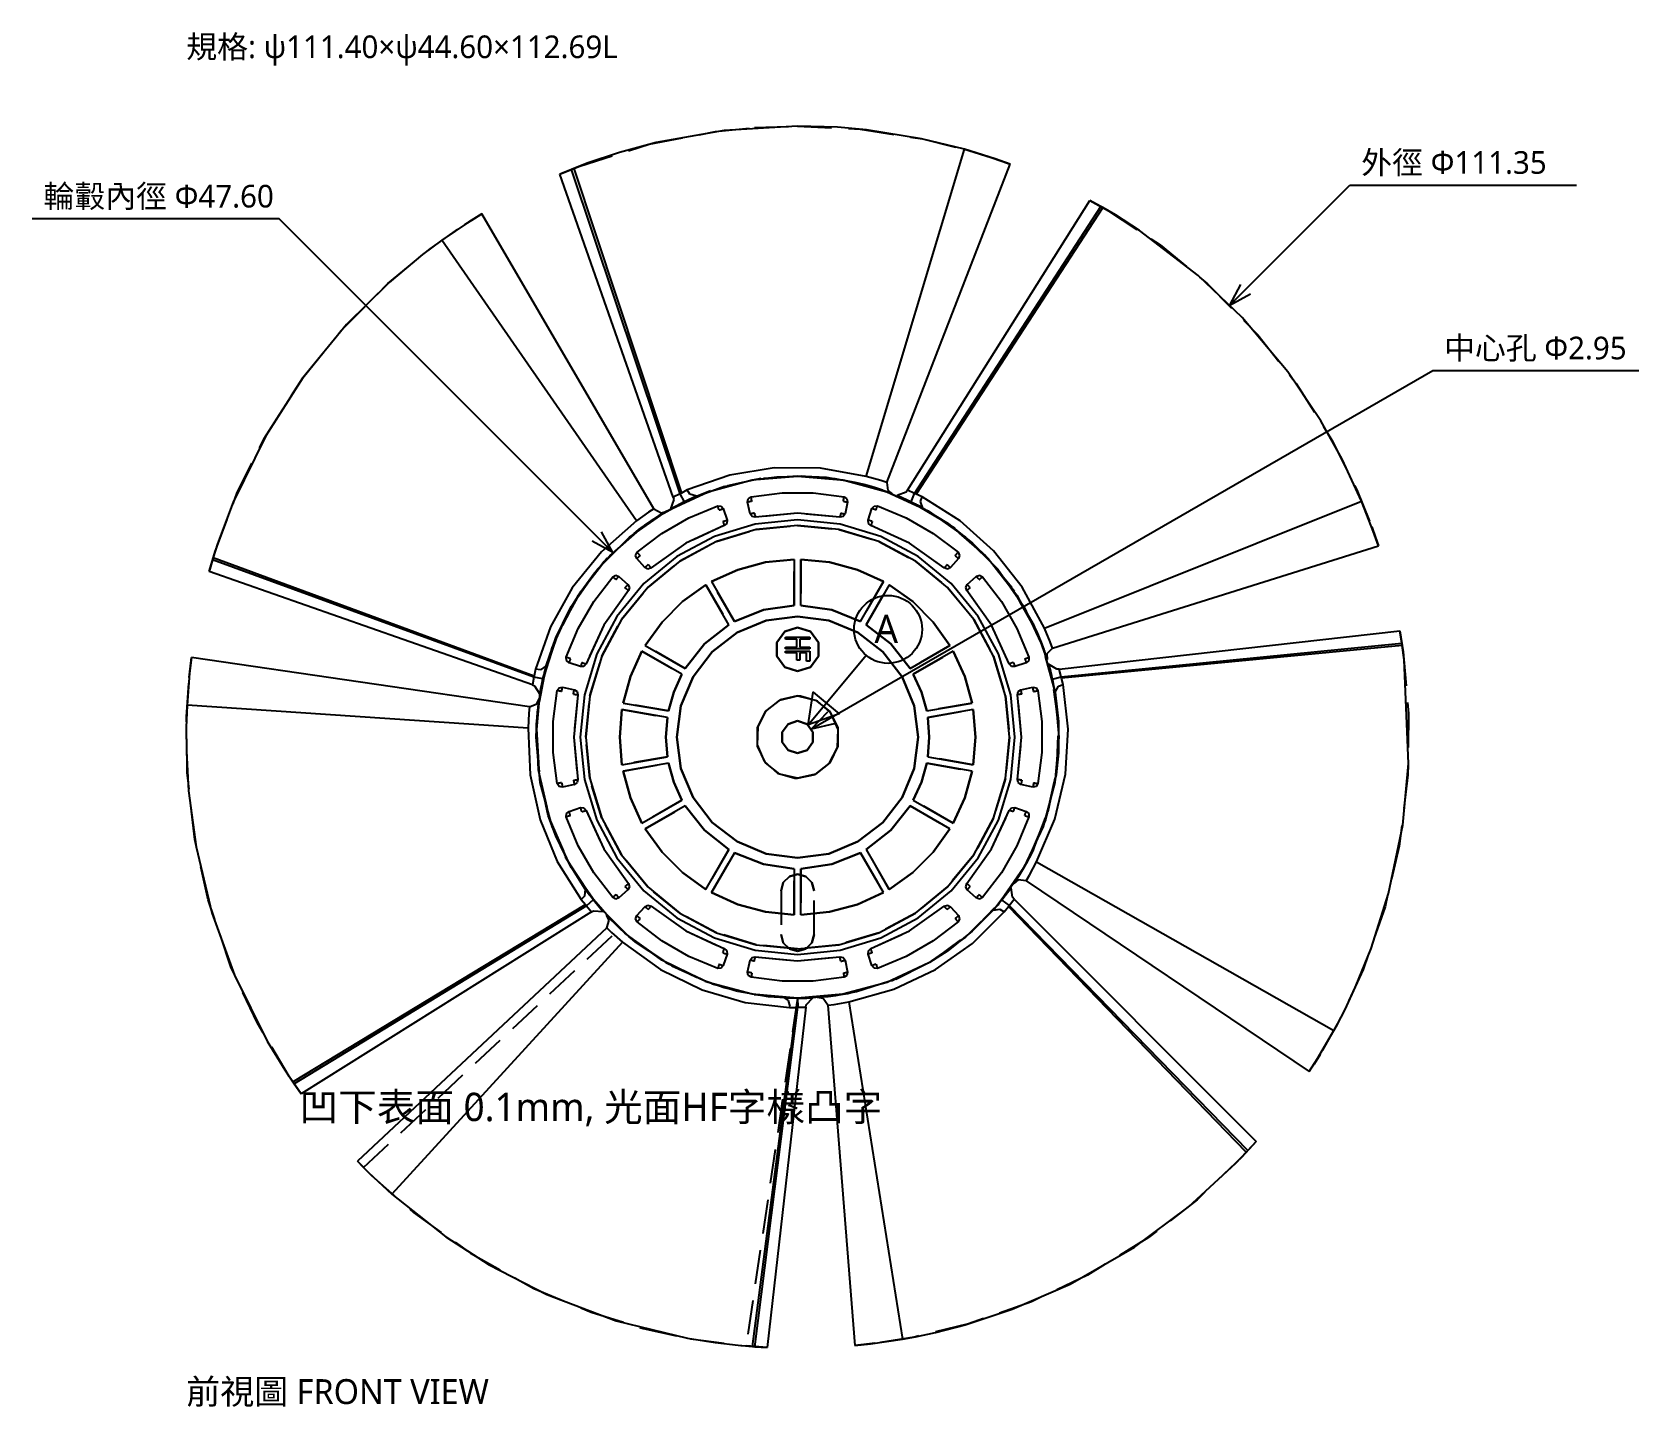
# Model space of a CAD drawing. Header units: metres. Extents: x 16 to 158, y 105 to 226.
import ezdxf

# ---------------------------------------------------------------- set-up
doc = ezdxf.new("R2010")
doc.units = ezdxf.units.M
doc.linetypes.add('DASHED', pattern=[4.5, 3, -1.5])
for name, color, linetype in [('DIM', 2, 'Continuous'), ('HIDDEN', 9, 'DASHED'), ('TEXT', 7, 'Continuous'), ('VISIBLE', 3, 'Continuous')]:
    doc.layers.add(name, color=color, linetype=linetype)
doc.styles.add('CHINESE', font='msjh.ttc')

msp = doc.modelspace()

# ---------------------------------------------------------------- texts
at = {"layer": 'DIM', "color": 2, "style": 'CHINESE'}
for s, height, p in [('外徑 Φ111.35', 2, (133.75, 213.69)), ('輪轂內徑 Φ47.60', 2, (17.39, 210.71)), ('中心孔 Φ2.95', 2, (141.06, 197.3)), ('A', 2.5, (90.77, 172.24))]:
    msp.add_text(s, height=height, dxfattribs=at).set_placement(p)
at = {"layer": 'DIM', "color": 3, "style": 'CHINESE'}
msp.add_text('凹下表面 0.1mm, 光面HF字樣凸字', height=2.5, dxfattribs=at).set_placement((40, 130))
at = {"layer": 'TEXT', "style": 'CHINESE'}
for s, height, p in [('規格: ψ111.40×ψ44.60×112.69L', 2, (30, 223.91)), ('前視圖 FRONT VIEW', 2.2, (30, 105))]:
    msp.add_text(s, height=height, dxfattribs=at).set_placement(p)

# ---------------------------------------------------------------- linework, layer by layer
at = {"layer": 'DIM', "color": 2}
for p, q in [((122.14, 202.08), (132.75, 212.69)), ((132.75, 212.69), (152.75, 212.69)), ((38.19, 209.71), (16.39, 209.71)), ((67.67, 180.23), (38.19, 209.71)), ((122.14, 202.08), (123.13, 203.92)), ((122.14, 202.08), (123.98, 203.07)), ((85.22, 164.64), (140.06, 196.3)), ((140.06, 196.3), (158.26, 196.3)), ((67.67, 180.23), (66.68, 182.07)), ((67.67, 180.23), (65.83, 181.22)), ((84.9, 165.02), (90.04, 171.15)), ((85.22, 164.64), (86.65, 166.16)), ((85.22, 164.64), (87.25, 165.12))]:
    msp.add_line(p, q, dxfattribs=at)
msp.add_lwpolyline([(84.9, 165.02), (85.36, 167.9), (87.66, 165.97)], close=True, dxfattribs=at)
msp.add_circle((91.97, 173.44), 3, dxfattribs=at)
at = {"layer": 'HIDDEN'}
for p, q in [((70.88, 216.3), (76.73, 217.42)), ((76.73, 217.42), (80.17, 217.78)), ((80.17, 217.78), (83.98, 217.91)), ((83.98, 217.91), (89.5, 217.63)), ((89.5, 217.63), (95.01, 216.77)), ((64.75, 214.37), (70.88, 216.3)), ((95.01, 216.77), (98.64, 215.88)), ((98.64, 215.88), (101.07, 215.14)), ((63, 213.67), (64.75, 214.37)), ((101.07, 215.14), (102.01, 214.81)), ((102.01, 214.81), (102.74, 214.55)), ((55.44, 209.75), (56.1, 210.15)), ((109.8, 211.34), (111.43, 210.41)), ((111.43, 210.41), (115.99, 207.4)), ((51.53, 207.07), (54.59, 209.21)), ((54.59, 209.21), (55.44, 209.75)), ((115.99, 207.4), (120.19, 203.97)), ((47.8, 203.99), (51.53, 207.07)), ((43.68, 199.84), (47.8, 203.99)), ((120.19, 203.97), (124.63, 199.46)), ((40.3, 195.65), (43.68, 199.84)), ((124.63, 199.46), (128.01, 195.17)), ((36.88, 190.31), (40.3, 195.65)), ((128.01, 195.17), (131.16, 190.17)), ((34.47, 185.45), (36.88, 190.31)), ((131.16, 190.17), (133.35, 185.77)), ((77.54, 186.07), (74.48, 184.94)), ((80.26, 186.69), (76.28, 185.67)), ((80.73, 186.76), (77.54, 186.07)), ((80.22, 186.68), (82.14, 186.92)), ((83.98, 186.99), (80.26, 186.69)), ((83.98, 186.99), (80.73, 186.76)), ((87.3, 186.75), (83.98, 186.99)), ((86.53, 186.85), (83.98, 186.99)), ((89.05, 186.43), (86.53, 186.85)), ((89.82, 186.24), (87.3, 186.75)), ((89.05, 186.43), (89.05, 186.43)), ((89.05, 186.43), (89.18, 186.4)), ((89.82, 186.24), (89.05, 186.43)), ((89.05, 186.43), (89.05, 186.43)), ((89.05, 186.43), (89.05, 186.43)), ((89.18, 186.4), (89.31, 186.37)), ((89.57, 186.3), (89.57, 186.3)), ((89.82, 186.24), (90.84, 185.95)), ((90.78, 185.97), (89.82, 186.24)), ((90.26, 186.12), (89.82, 186.24)), ((90.21, 186.14), (91.66, 185.68)), ((90.85, 185.94), (90.26, 186.12)), ((92.34, 185.42), (90.78, 185.97)), ((90.84, 185.95), (91.49, 185.74)), ((90.85, 185.94), (90.84, 185.95)), ((91.49, 185.74), (90.85, 185.94)), ((32.55, 180.33), (34.47, 185.45)), ((74.48, 184.94), (71.61, 183.39)), ((73.97, 184.71), (73.25, 184.34)), ((73.33, 184.38), (73.55, 184.5)), ((75.1, 185.21), (73.97, 184.71)), ((73.98, 184.71), (74.18, 184.8)), ((74.79, 185.08), (74.5, 184.95)), ((76.28, 185.67), (75.1, 185.21)), ((79.57, 184.68), (79.63, 184.98)), ((79.63, 184.98), (79.88, 185.14)), ((79.88, 185.14), (82.61, 185.49)), ((82.61, 185.49), (85.36, 185.49)), ((85.36, 185.49), (88.09, 185.14)), ((88.09, 185.14), (88.34, 184.98)), ((88.39, 184.68), (88.17, 183.64)), ((88.34, 184.98), (88.39, 184.68)), ((94.82, 184.29), (91.49, 185.74)), ((91.66, 185.68), (91.67, 185.67)), ((93.26, 185.04), (92.76, 185.26)), ((93.99, 184.71), (93.26, 185.04)), ((93.33, 185.01), (93.57, 184.91)), ((97.37, 182.71), (93.99, 184.71)), ((94.51, 184.45), (94.8, 184.3)), ((133.35, 185.77), (134.68, 182.5)), ((70.5, 182.64), (71.76, 183.49)), ((71.04, 183.02), (70.53, 182.66)), ((72.39, 183.86), (70.98, 182.98)), ((71.04, 183.02), (71.61, 183.39)), ((71.61, 183.39), (71.04, 183.02)), ((71.04, 183.02), (71.04, 183.02)), ((71.76, 183.49), (71.77, 183.49)), ((72, 181.92), (74.39, 183.29)), ((73.25, 184.34), (72.77, 184.08)), ((74.39, 183.29), (76.93, 184.35)), ((76.93, 184.35), (77.23, 184.33)), ((77.23, 184.33), (77.42, 184.11)), ((77.42, 184.11), (77.75, 183.09)), ((77.75, 183.09), (77.73, 182.8)), ((79.96, 183.4), (79.79, 183.64)), ((80.24, 183.34), (79.96, 183.4)), ((83.98, 183.7), (80.24, 183.34)), ((87.72, 183.34), (83.98, 183.7)), ((88.01, 183.4), (87.72, 183.34)), ((88.17, 183.64), (88.01, 183.4)), ((90.21, 183.09), (90.54, 184.11)), ((90.23, 182.8), (90.21, 183.09)), ((90.54, 184.11), (90.74, 184.33)), ((90.74, 184.33), (91.04, 184.35)), ((91.04, 184.35), (93.58, 183.29)), ((93.58, 183.29), (95.96, 181.92)), ((97.88, 182.34), (94.82, 184.29)), ((69.54, 181.91), (66.9, 179.43)), ((70.17, 182.4), (67.18, 179.73)), ((70.17, 182.4), (69.54, 181.91)), ((69.54, 181.91), (69.76, 182.08)), ((69.81, 180.25), (72, 181.92)), ((69.97, 182.25), (69.97, 182.25)), ((70.17, 182.4), (71.04, 183.02)), ((70.98, 182.98), (70.17, 182.4)), ((70.53, 182.66), (70.17, 182.4)), ((77.51, 182.61), (74.1, 181.05)), ((76.82, 181.21), (80.33, 182.27)), ((77.73, 182.8), (77.51, 182.61)), ((80.33, 182.27), (83.98, 182.63)), ((83.98, 182.63), (87.63, 182.27)), ((87.63, 182.27), (91.14, 181.21)), ((90.45, 182.61), (90.23, 182.8)), ((93.87, 181.05), (90.45, 182.61)), ((95.96, 181.92), (98.15, 180.25)), ((100.51, 180.01), (97.37, 182.71)), ((100.59, 179.93), (97.88, 182.34)), ((134.68, 182.5), (135.01, 181.56)), ((32.01, 178.54), (32.55, 180.33)), ((69.68, 179.98), (69.81, 180.25)), ((74.1, 181.05), (71.04, 178.87)), ((73.59, 179.48), (76.82, 181.21)), ((91.14, 181.21), (94.38, 179.48)), ((96.93, 178.87), (93.87, 181.05)), ((98.15, 180.25), (98.28, 179.98)), ((99.43, 181.05), (100.82, 179.7)), ((135.01, 181.56), (135.26, 180.82)), ((67.18, 179.73), (64.62, 176.46)), ((66.9, 179.43), (64.68, 176.56)), ((66.05, 178.43), (67.39, 179.95)), ((69.78, 179.69), (69.68, 179.98)), ((70.49, 178.9), (69.78, 179.69)), ((70.76, 178.77), (70.49, 178.9)), ((70.75, 177.15), (73.59, 179.48)), ((71.04, 178.87), (70.76, 178.77)), ((78.7, 178.71), (81.16, 179.37)), ((81.16, 179.37), (83.69, 179.62)), ((83.69, 175.55), (83.69, 179.62)), ((84.27, 179.62), (84.27, 175.55)), ((84.27, 179.62), (86.8, 179.37)), ((86.8, 179.37), (89.26, 178.71)), ((94.38, 179.48), (97.21, 177.15)), ((97.21, 178.77), (96.93, 178.87)), ((97.47, 178.9), (97.21, 178.77)), ((98.18, 179.69), (97.47, 178.9)), ((98.28, 179.98), (98.18, 179.69)), ((103.13, 176.78), (100.51, 180.01)), ((102.9, 177.13), (100.59, 179.93)), ((65.99, 175.9), (67.66, 178.09)), ((67.66, 178.09), (67.93, 178.22)), ((67.93, 178.22), (68.21, 178.12)), ((68.21, 178.12), (69, 177.41)), ((69, 177.41), (69.13, 177.15)), ((73.81, 175.89), (75.88, 177.37)), ((75.88, 177.37), (77.92, 173.85)), ((76.38, 177.66), (78.7, 178.71)), ((78.42, 174.14), (76.38, 177.66)), ((89.26, 178.71), (91.58, 177.66)), ((91.58, 177.66), (89.54, 174.14)), ((90.05, 173.85), (92.08, 177.37)), ((92.08, 177.37), (94.15, 175.89)), ((98.83, 177.15), (98.96, 177.41)), ((98.96, 177.41), (99.75, 178.12)), ((99.75, 178.12), (100.04, 178.22)), ((100.04, 178.22), (100.31, 178.09)), ((100.31, 178.09), (101.98, 175.9)), ((64.62, 176.46), (62.69, 172.8)), ((64.68, 176.56), (62.94, 173.37)), ((63.84, 175.17), (64.86, 176.82)), ((69.04, 176.87), (66.86, 173.81)), ((68.43, 174.32), (70.75, 177.15)), ((69.13, 177.15), (69.04, 176.87)), ((97.21, 177.15), (99.54, 174.32)), ((98.93, 176.87), (98.83, 177.15)), ((101.11, 173.81), (98.93, 176.87)), ((104.74, 174), (102.9, 177.13)), ((105.07, 173.28), (103.13, 176.78)), ((64.61, 173.52), (65.99, 175.9)), ((72.02, 174.09), (73.81, 175.89)), ((80.97, 175.16), (78.42, 174.14)), ((83.69, 175.55), (80.97, 175.16)), ((81.22, 174.22), (83.98, 174.58)), ((83.98, 174.58), (86.74, 174.22)), ((86.99, 175.16), (84.27, 175.55)), ((89.54, 174.14), (86.99, 175.16)), ((94.15, 175.89), (95.95, 174.09)), ((101.98, 175.9), (103.35, 173.52)), ((62.94, 173.37), (61.72, 169.95)), ((63.55, 170.98), (64.61, 173.52)), ((66.86, 173.81), (65.3, 170.39)), ((66.7, 171.08), (68.43, 174.32)), ((70.53, 172.02), (72.02, 174.09)), ((77.92, 173.85), (75.76, 172.15)), ((76.44, 171.46), (78.65, 173.16)), ((78.65, 173.16), (81.22, 174.22)), ((82.14, 172.28), (82.84, 173.24)), ((82.84, 173.24), (83.98, 173.62)), ((83.98, 173.62), (85.12, 173.24)), ((85.12, 173.24), (85.83, 172.28)), ((86.74, 174.22), (89.31, 173.16)), ((89.31, 173.16), (91.52, 171.46)), ((92.21, 172.15), (90.05, 173.85)), ((95.95, 174.09), (97.43, 172.02)), ((99.54, 174.32), (101.27, 171.08)), ((102.67, 170.39), (101.11, 173.81)), ((103.35, 173.52), (104.41, 170.98)), ((104.74, 174), (104.91, 173.63)), ((105.07, 173.27), (104.74, 174)), ((104.91, 173.63), (105.07, 173.27)), ((105.46, 172.35), (105.07, 173.28)), ((105.07, 173.27), (105.48, 172.29)), ((105.25, 172.85), (105.07, 173.27)), ((137.15, 173.3), (137.44, 171.45)), ((62.69, 172.8), (61.49, 169.06)), ((74.06, 169.99), (70.53, 172.02)), ((75.76, 172.15), (74.06, 169.99)), ((82.14, 171.08), (82.14, 172.28)), ((82.92, 172.74), (85.05, 172.74)), ((82.92, 172.59), (82.92, 172.74)), ((83.91, 172.59), (82.92, 172.59)), ((82.92, 171.88), (83.91, 171.88)), ((82.92, 171.73), (82.92, 171.88)), ((85.05, 171.73), (82.92, 171.73)), ((83.91, 171.88), (83.91, 172.59)), ((84.19, 172.59), (84.19, 171.88)), ((85.05, 172.59), (84.19, 172.59)), ((84.19, 171.88), (85.05, 171.88)), ((85.05, 172.74), (85.05, 172.59)), ((85.05, 171.88), (85.05, 171.73)), ((85.83, 172.28), (85.83, 171.08)), ((93.91, 169.99), (92.21, 172.15)), ((97.43, 172.02), (93.91, 169.99)), ((105.23, 172.91), (105.78, 171.49)), ((105.48, 172.29), (105.25, 172.85)), ((106.01, 170.79), (105.46, 172.35)), ((105.48, 172.29), (105.72, 171.65)), ((105.72, 171.65), (105.48, 172.29)), ((105.48, 172.29), (105.48, 172.29)), ((30.36, 170.18), (30.45, 170.95)), ((63.57, 170.68), (63.55, 170.98)), ((63.8, 170.48), (63.57, 170.68)), ((64.81, 170.15), (63.8, 170.48)), ((65.3, 170.39), (65.1, 170.17)), ((65.63, 167.57), (66.7, 171.08)), ((69.23, 169.29), (70.24, 171.52)), ((70.24, 171.52), (73.77, 169.48)), ((74.75, 169.25), (76.44, 171.46)), ((82.84, 170.11), (82.14, 171.08)), ((82.92, 171.53), (85.05, 171.53)), ((82.92, 171.38), (82.92, 171.53)), ((83.91, 171.38), (82.92, 171.38)), ((83.91, 170.72), (83.91, 171.38)), ((84.19, 170.72), (83.91, 170.72)), ((84.19, 171.38), (84.19, 170.72)), ((84.78, 171.38), (84.19, 171.38)), ((84.78, 170.62), (84.78, 171.38)), ((85.05, 170.62), (84.78, 170.62)), ((85.05, 171.53), (85.05, 170.62)), ((85.83, 171.08), (85.12, 170.11)), ((91.52, 171.46), (93.22, 169.25)), ((94.2, 169.48), (97.72, 171.52)), ((97.72, 171.52), (98.74, 169.29)), ((101.27, 171.08), (102.33, 167.57)), ((102.86, 170.17), (102.67, 170.39)), ((104.17, 170.48), (103.15, 170.15)), ((106.66, 168.15), (105.72, 171.65)), ((105.78, 171.49), (105.78, 171.47)), ((106.28, 169.84), (106.13, 170.37)), ((137.44, 171.45), (137.93, 166)), ((30.02, 165.7), (30.25, 169.18)), ((30.25, 169.18), (30.36, 170.18)), ((61.72, 169.95), (61.05, 166.39)), ((61.49, 169.06), (61.33, 168.27)), ((61.63, 169.62), (61.71, 169.93)), ((65.1, 170.17), (64.81, 170.15)), ((68.57, 166.93), (69.23, 169.29)), ((73.77, 169.48), (73.05, 167.9)), ((73.68, 166.68), (74.75, 169.25)), ((83.98, 169.74), (82.84, 170.11)), ((85.12, 170.11), (83.98, 169.74)), ((93.22, 169.25), (94.28, 166.68)), ((94.91, 167.9), (94.2, 169.48)), ((98.74, 169.29), (99.39, 166.93)), ((103.15, 170.15), (102.86, 170.17)), ((106.47, 169.06), (106.28, 169.84)), ((106.3, 169.76), (106.36, 169.51)), ((107.02, 165.16), (106.47, 169.06)), ((106.47, 169.05), (106.52, 168.83)), ((61.33, 168.27), (61.23, 167.73)), ((61.34, 168.35), (61.39, 168.6)), ((62.41, 165.3), (62.76, 168.03)), ((62.76, 168.03), (62.93, 168.28)), ((62.93, 168.28), (63.22, 168.33)), ((63.22, 168.33), (64.27, 168.11)), ((64.57, 167.66), (64.21, 163.92)), ((64.27, 168.11), (64.51, 167.95)), ((64.51, 167.95), (64.57, 167.66)), ((65.28, 163.92), (65.63, 167.57)), ((73.05, 167.9), (72.58, 166.23)), ((83.98, 167.56), (82.44, 167.21)), ((84.23, 167.55), (83.98, 167.56)), ((85.75, 167.1), (84.23, 167.55)), ((95.38, 166.23), (94.91, 167.9)), ((102.33, 167.57), (102.69, 163.92)), ((103.4, 167.66), (103.46, 167.95)), ((103.76, 163.92), (103.4, 167.66)), ((103.46, 167.95), (103.7, 168.11)), ((104.74, 168.33), (105.04, 168.28)), ((105.04, 168.28), (105.2, 168.03)), ((105.2, 168.03), (105.55, 165.3)), ((106.59, 168.49), (106.71, 167.89)), ((107.04, 164.54), (106.66, 168.15)), ((60.94, 165.05), (61.07, 166.56)), ((61.16, 167.29), (60.98, 165.64)), ((60.98, 165.71), (61.05, 166.39)), ((61.05, 166.39), (60.99, 165.71)), ((61.07, 166.56), (61.07, 166.58)), ((68.28, 163.92), (68.47, 166.36)), ((68.47, 166.36), (72.48, 165.66)), ((72.58, 166.23), (68.57, 166.93)), ((73.32, 163.92), (73.68, 166.68)), ((81.19, 166.24), (80.46, 164.83)), ((82.44, 167.21), (81.19, 166.24)), ((86.93, 166.05), (85.75, 167.1)), ((87.55, 164.59), (86.93, 166.05)), ((94.28, 166.68), (94.64, 163.92)), ((99.39, 166.93), (95.38, 166.23)), ((95.48, 165.66), (99.49, 166.36)), ((99.49, 166.36), (99.68, 163.92)), ((137.93, 166), (137.87, 160.58)), ((30.09, 160.76), (30.02, 165.7)), ((60.93, 164.64), (60.91, 163.85)), ((60.92, 164.65), (60.98, 165.71)), ((60.98, 165.64), (60.92, 164.64)), ((60.93, 164.64), (60.92, 164.65)), ((60.92, 164.64), (61.15, 160.65)), ((60.95, 165.09), (60.93, 164.64)), ((60.99, 165.71), (60.95, 165.09)), ((60.99, 165.71), (60.98, 165.71)), ((62.41, 162.55), (62.41, 165.3)), ((72.48, 165.66), (72.35, 163.92)), ((80.46, 164.83), (80.41, 163.25)), ((82.62, 164.36), (83.14, 165.08)), ((83.14, 165.08), (83.98, 165.35)), ((83.98, 165.35), (84.82, 165.08)), ((84.82, 165.08), (85.34, 164.36)), ((87.5, 163.01), (87.55, 164.59)), ((95.61, 163.92), (95.48, 165.66)), ((105.55, 165.3), (105.55, 162.55)), ((106.87, 161.03), (107.02, 165.16)), ((60.91, 163.99), (60.91, 164.12)), ((60.91, 163.85), (60.91, 163.99)), ((60.91, 163.85), (60.91, 163.85)), ((60.91, 163.85), (61.21, 160.23)), ((60.91, 163.85), (60.91, 163.85)), ((60.92, 164.39), (60.92, 164.39)), ((64.21, 163.92), (64.57, 160.18)), ((65.63, 160.27), (65.28, 163.92)), ((68.47, 161.48), (68.28, 163.92)), ((72.35, 163.92), (72.48, 162.19)), ((73.68, 161.16), (73.32, 163.92)), ((80.41, 163.25), (81.03, 161.8)), ((82.62, 163.48), (82.62, 164.36)), ((83.14, 162.77), (82.62, 163.48)), ((85.34, 163.48), (84.82, 162.77)), ((85.34, 164.36), (85.34, 163.48)), ((94.64, 163.92), (94.28, 161.16)), ((95.48, 162.19), (95.61, 163.92)), ((99.68, 163.92), (99.49, 161.48)), ((102.69, 163.92), (102.33, 160.27)), ((103.4, 160.18), (103.76, 163.92)), ((106.85, 160.92), (107.04, 164.54)), ((62.76, 159.82), (62.41, 162.55)), ((72.48, 162.19), (68.47, 161.48)), ((81.03, 161.8), (82.22, 160.75)), ((83.98, 162.49), (83.14, 162.77)), ((84.82, 162.77), (83.98, 162.49)), ((86.78, 161.6), (87.5, 163.01)), ((99.49, 161.48), (95.48, 162.19)), ((105.55, 162.55), (105.2, 159.82)), ((107.01, 162.53), (106.81, 160.6)), ((30.75, 154.89), (30.09, 160.76)), ((61.15, 160.65), (62.11, 156.6)), ((68.57, 160.91), (72.58, 161.62)), ((69.23, 158.55), (68.57, 160.91)), ((72.58, 161.62), (73.05, 159.94)), ((74.75, 158.59), (73.68, 161.16)), ((82.22, 160.75), (83.73, 160.3)), ((83.98, 160.29), (85.53, 160.63)), ((85.53, 160.63), (86.78, 161.6)), ((94.28, 161.16), (93.22, 158.59)), ((94.91, 159.94), (95.38, 161.62)), ((95.38, 161.62), (99.39, 160.91)), ((99.39, 160.91), (98.74, 158.55)), ((105.98, 156.97), (106.87, 161.03)), ((106.1, 157.36), (106.85, 160.92)), ((137.87, 160.58), (137.11, 154.3)), ((61.21, 160.23), (62.07, 156.71)), ((62.93, 159.57), (62.76, 159.82)), ((63.22, 159.51), (62.93, 159.57)), ((64.51, 159.9), (64.27, 159.73)), ((64.57, 160.18), (64.51, 159.9)), ((66.7, 156.76), (65.63, 160.27)), ((73.05, 159.94), (73.77, 158.36)), ((83.73, 160.3), (83.98, 160.29)), ((94.2, 158.36), (94.91, 159.94)), ((102.33, 160.27), (101.27, 156.76)), ((103.46, 159.9), (103.4, 160.18)), ((103.7, 159.73), (103.46, 159.9)), ((104.74, 159.51), (103.7, 159.73)), ((105.04, 159.57), (104.74, 159.51)), ((105.2, 159.82), (105.04, 159.57)), ((63.8, 157.36), (64.81, 157.69)), ((64.81, 157.69), (65.1, 157.67)), ((65.1, 157.67), (65.3, 157.45)), ((70.24, 156.32), (69.23, 158.55)), ((73.77, 158.36), (70.24, 156.32)), ((70.53, 155.82), (74.06, 157.86)), ((74.06, 157.86), (75.76, 155.7)), ((76.44, 156.38), (74.75, 158.59)), ((93.22, 158.59), (91.52, 156.38)), ((92.21, 155.7), (93.91, 157.86)), ((93.91, 157.86), (97.43, 155.82)), ((97.72, 156.32), (94.2, 158.36)), ((98.74, 158.55), (97.72, 156.32)), ((102.67, 157.45), (102.86, 157.67)), ((102.86, 157.67), (103.15, 157.69)), ((103.15, 157.69), (104.17, 157.36)), ((62.63, 155.19), (61.97, 157.01)), ((62.07, 156.71), (63.47, 153.36)), ((62.11, 156.6), (63.77, 152.81)), ((63.55, 156.87), (63.57, 157.17)), ((64.61, 154.33), (63.55, 156.87)), ((63.57, 157.17), (63.8, 157.36)), ((65.3, 157.45), (66.86, 154.04)), ((68.43, 153.53), (66.7, 156.76)), ((78.65, 154.69), (76.44, 156.38)), ((91.52, 156.38), (89.31, 154.69)), ((101.27, 156.76), (99.54, 153.53)), ((101.11, 154.04), (102.67, 157.45)), ((104.41, 156.87), (103.35, 154.33)), ((104.17, 157.36), (104.39, 157.17)), ((104.39, 157.17), (104.41, 156.87)), ((104.44, 153.27), (105.98, 156.97)), ((104.8, 153.98), (106.1, 157.36)), ((31.94, 149.54), (30.75, 154.89)), ((72.02, 153.75), (70.53, 155.82)), ((75.76, 155.7), (77.92, 154)), ((81.22, 153.62), (78.65, 154.69)), ((89.31, 154.69), (86.74, 153.62)), ((90.05, 154), (92.21, 155.7)), ((97.43, 155.82), (95.95, 153.75)), ((63.47, 153.36), (65.38, 150.27)), ((65.99, 151.94), (64.61, 154.33)), ((66.86, 154.04), (69.04, 150.98)), ((70.75, 150.69), (68.43, 153.53)), ((73.81, 151.96), (72.02, 153.75)), ((77.92, 154), (75.88, 150.47)), ((76.38, 150.18), (78.42, 153.71)), ((78.42, 153.71), (80.97, 152.69)), ((83.98, 153.26), (81.22, 153.62)), ((86.74, 153.62), (83.98, 153.26)), ((86.99, 152.69), (89.54, 153.71)), ((89.54, 153.71), (91.58, 150.18)), ((92.08, 150.47), (90.05, 154)), ((95.95, 153.75), (94.15, 151.96)), ((99.54, 153.53), (97.21, 150.69)), ((98.93, 150.98), (101.11, 154.04)), ((103.35, 154.33), (101.98, 151.94)), ((104.44, 153.26), (103.93, 152.34)), ((103.96, 152.39), (104.44, 153.27)), ((104.22, 152.87), (104.44, 153.27)), ((104.8, 153.98), (104.44, 153.26)), ((104.44, 153.27), (104.8, 153.98)), ((137.11, 154.3), (135.85, 148.94)), ((63.77, 152.81), (65.95, 149.54)), ((67.66, 149.75), (65.99, 151.94)), ((75.88, 150.47), (73.81, 151.96)), ((80.97, 152.69), (83.69, 152.29)), ((83.26, 151.61), (83.98, 151.81)), ((83.98, 151.81), (83.26, 151.61)), ((83.69, 148.22), (83.69, 152.29)), ((83.98, 151.81), (84.71, 151.61)), ((84.71, 151.61), (83.98, 151.81)), ((84.27, 152.29), (86.99, 152.69)), ((84.27, 152.29), (84.27, 148.22)), ((94.15, 151.96), (92.08, 150.47)), ((101.98, 151.94), (100.31, 149.75)), ((103.08, 150.99), (103.96, 152.39)), ((104.25, 152.91), (103.48, 151.6)), ((103.93, 152.34), (103.58, 151.75)), ((103.58, 151.75), (103.92, 152.33)), ((103.92, 152.33), (104.22, 152.87)), ((103.92, 152.33), (103.93, 152.34)), ((65.4, 150.26), (65.23, 150.49)), ((69, 150.43), (68.21, 149.72)), ((69.13, 150.7), (69, 150.43)), ((69.04, 150.98), (69.13, 150.7)), ((73.59, 148.37), (70.75, 150.69)), ((82.53, 150.35), (82.72, 151.08)), ((82.72, 151.08), (82.53, 150.35)), ((82.72, 151.08), (83.26, 151.61)), ((83.26, 151.61), (82.72, 151.08)), ((84.71, 151.61), (85.24, 151.08)), ((85.24, 151.08), (84.71, 151.61)), ((85.24, 151.08), (85.44, 150.35)), ((85.44, 150.35), (85.24, 151.08)), ((97.21, 150.69), (94.38, 148.37)), ((98.83, 150.7), (98.93, 150.98)), ((98.96, 150.43), (98.83, 150.7)), ((99.75, 149.72), (98.96, 150.43)), ((101.43, 148.83), (103.58, 151.75)), ((102.51, 150.18), (102.83, 150.62)), ((103.48, 151.6), (103.48, 151.59)), ((33.98, 143.55), (31.94, 149.54)), ((65.38, 150.27), (67.75, 147.53)), ((65.59, 150), (65.4, 150.26)), ((65.95, 149.54), (66.46, 148.92)), ((66.41, 148.98), (66.24, 149.18)), ((67.93, 149.62), (67.66, 149.75)), ((68.21, 149.72), (67.93, 149.62)), ((70.49, 148.94), (70.76, 149.07)), ((70.76, 149.07), (71.04, 148.98)), ((71.04, 148.98), (74.1, 146.8)), ((78.7, 149.13), (76.38, 150.18)), ((81.16, 148.48), (78.7, 149.13)), ((82.53, 150.35), (82.53, 146.48)), ((82.53, 150.35), (82.53, 146.48)), ((85.44, 146.48), (85.44, 150.35)), ((85.44, 146.48), (85.44, 150.35)), ((89.26, 149.13), (86.8, 148.48)), ((91.58, 150.18), (89.26, 149.13)), ((93.87, 146.8), (96.93, 148.98)), ((96.93, 148.98), (97.21, 149.07)), ((97.21, 149.07), (97.47, 148.94)), ((99.32, 146.69), (102.02, 149.54)), ((100.04, 149.62), (99.75, 149.72)), ((100.31, 149.75), (100.04, 149.62)), ((101.65, 149.09), (101.25, 148.63)), ((102.02, 149.54), (102.51, 150.18)), ((102.46, 150.11), (102.31, 149.91)), ((66.46, 148.92), (66.82, 148.51)), ((67.12, 148.18), (68.29, 147.01)), ((67.63, 147.65), (67.62, 147.66)), ((68.74, 146.61), (67.63, 147.65)), ((69.68, 147.87), (69.78, 148.15)), ((69.81, 147.6), (69.68, 147.87)), ((69.78, 148.15), (70.49, 148.94)), ((72, 145.93), (69.81, 147.6)), ((76.82, 146.64), (73.59, 148.37)), ((83.69, 148.22), (81.16, 148.48)), ((86.8, 148.48), (84.27, 148.22)), ((94.38, 148.37), (91.14, 146.64)), ((98.15, 147.6), (95.96, 145.93)), ((97.47, 148.94), (98.18, 148.15)), ((98.28, 147.87), (98.15, 147.6)), ((98.18, 148.15), (98.28, 147.87)), ((98.84, 146.28), (101.43, 148.83)), ((135.85, 148.94), (133.91, 143.38)), ((45.66, 125.9), (68.29, 147.01)), ((68.25, 147.05), (67.75, 147.53)), ((67.75, 147.53), (67.75, 147.53)), ((67.75, 147.53), (67.76, 147.53)), ((67.76, 147.53), (67.75, 147.53)), ((67.76, 147.53), (68.24, 147.06)), ((68.24, 147.06), (68.71, 146.64)), ((68.24, 147.06), (68.25, 147.05)), ((69.04, 146.35), (68.25, 147.05)), ((68.29, 147.01), (69.04, 146.34)), ((68.71, 146.64), (69.04, 146.35)), ((69.65, 145.84), (69.04, 146.35)), ((69.04, 146.35), (69.65, 145.84)), ((69.04, 146.34), (72.35, 144)), ((74.1, 146.8), (77.51, 145.24)), ((80.33, 145.57), (76.82, 146.64)), ((82.72, 145.75), (82.53, 146.48)), ((82.53, 146.48), (82.72, 145.75)), ((85.44, 146.48), (85.24, 145.75)), ((85.24, 145.75), (85.44, 146.48)), ((91.14, 146.64), (87.63, 145.57)), ((90.45, 145.24), (93.87, 146.8)), ((95.89, 144.17), (98.84, 146.28)), ((95.99, 144.22), (99.32, 146.69)), ((69.65, 145.84), (72.87, 143.71)), ((74.39, 144.55), (72, 145.93)), ((77.75, 144.75), (77.42, 143.74)), ((77.51, 145.24), (77.73, 145.04)), ((77.73, 145.04), (77.75, 144.75)), ((83.98, 145.22), (80.33, 145.57)), ((83.26, 145.22), (82.72, 145.75)), ((82.72, 145.75), (83.26, 145.22)), ((83.98, 145.02), (83.26, 145.22)), ((83.26, 145.22), (83.98, 145.02)), ((87.63, 145.57), (83.98, 145.22)), ((84.71, 145.22), (83.98, 145.02)), ((83.98, 145.02), (84.71, 145.22)), ((85.24, 145.75), (84.71, 145.22)), ((84.71, 145.22), (85.24, 145.75)), ((90.21, 144.75), (90.23, 145.04)), ((90.54, 143.74), (90.21, 144.75)), ((90.23, 145.04), (90.45, 145.24)), ((95.96, 145.93), (93.58, 144.55)), ((97.25, 145.05), (95.62, 144)), ((36.28, 138.64), (33.98, 143.55)), ((72.35, 144), (75.81, 142.35)), ((72.87, 143.71), (76.4, 142.14)), ((76.93, 143.49), (74.39, 144.55)), ((77.23, 143.51), (76.93, 143.49)), ((77.42, 143.74), (77.23, 143.51)), ((79.57, 143.16), (79.79, 144.21)), ((79.79, 144.21), (79.96, 144.45)), ((79.96, 144.45), (80.24, 144.51)), ((80.24, 144.51), (83.98, 144.15)), ((83.98, 144.15), (87.72, 144.51)), ((87.72, 144.51), (88.01, 144.45)), ((88.01, 144.45), (88.17, 144.21)), ((90.74, 143.51), (90.54, 143.74)), ((91.04, 143.49), (90.74, 143.51)), ((93.58, 144.55), (91.04, 143.49)), ((92.26, 142.39), (95.99, 144.22)), ((92.65, 142.54), (95.89, 144.17)), ((133.91, 143.38), (131.81, 138.88)), ((77.5, 141.78), (75.66, 142.41)), ((75.81, 142.35), (78.71, 141.47)), ((76.4, 142.14), (80.14, 141.18)), ((79.63, 142.87), (79.57, 143.16)), ((79.88, 142.7), (79.63, 142.87)), ((82.61, 142.35), (79.88, 142.7)), ((85.36, 142.35), (82.61, 142.35)), ((88.09, 142.7), (85.36, 142.35)), ((88.34, 142.87), (88.09, 142.7)), ((88.39, 143.16), (88.34, 142.87)), ((88.41, 141.28), (92.26, 142.39)), ((89.18, 141.45), (92.65, 142.54)), ((78.71, 141.47), (81.38, 141)), ((83.98, 140.85), (79.43, 110.13)), ((80.14, 141.18), (83.98, 140.85)), ((81.38, 141), (83.98, 140.85)), ((83.08, 140.87), (82.79, 140.88)), ((83.4, 140.86), (83.08, 140.87)), ((83.98, 140.85), (83.76, 140.85)), ((83.98, 140.85), (86.68, 141.01)), ((83.98, 140.85), (84.79, 140.87)), ((84.71, 140.86), (84.14, 140.85)), ((84.79, 140.87), (85.34, 140.89)), ((85.78, 140.92), (87.42, 141.11)), ((86.51, 140.99), (86.49, 140.99)), ((88.01, 141.21), (86.51, 140.99)), ((87.36, 141.1), (86.68, 141.01)), ((86.68, 141.01), (87.35, 141.1)), ((87.35, 141.1), (87.96, 141.2)), ((87.35, 141.1), (87.36, 141.1)), ((88.4, 141.28), (87.36, 141.1)), ((87.42, 141.11), (88.41, 141.28)), ((87.96, 141.2), (88.41, 141.29)), ((88.79, 141.36), (88.4, 141.28)), ((88.41, 141.29), (89.18, 141.45)), ((89.18, 141.45), (88.79, 141.36)), ((39.08, 133.94), (36.28, 138.64)), ((131.81, 138.88), (130.11, 135.87)), ((129.58, 135.02), (129.16, 134.37)), ((130.11, 135.87), (129.58, 135.02)), ((40.15, 132.4), (39.08, 133.94)), ((124.47, 128.2), (123.2, 126.82)), ((45.66, 125.9), (45.11, 126.45)), ((123.2, 126.82), (119.25, 123.04)), ((46.37, 125.19), (45.66, 125.9)), ((46.37, 125.19), (50.07, 121.91)), ((119.25, 123.04), (114.97, 119.71)), ((50.07, 121.91), (55.09, 118.32)), ((114.97, 119.71), (109.58, 116.39)), ((55.09, 118.32), (60.68, 115.22)), ((109.58, 116.39), (104.63, 114.04)), ((60.68, 115.22), (65.74, 113.11)), ((104.63, 114.04), (99.06, 112.08)), ((65.74, 113.11), (70.35, 111.68)), ((70.35, 111.68), (74.52, 110.77)), ((74.52, 110.77), (79.43, 110.13)), ((94.26, 110.92), (90.81, 110.37)), ((99.06, 112.08), (94.26, 110.92)), ((81.3, 110), (79.43, 110.13)), ((89.82, 110.25), (89.04, 110.17)), ((90.81, 110.37), (89.82, 110.25))]:
    msp.add_line(p, q, dxfattribs=at)
at = {"layer": 'VISIBLE'}
for p, q in [((77.51, 217.52), (71.49, 216.45)), ((83.98, 217.91), (77.51, 217.52)), ((87.5, 217.8), (83.98, 217.91)), ((90.07, 217.57), (87.5, 217.8)), ((94.92, 216.79), (90.07, 217.57)), ((71.49, 216.45), (68.26, 215.57)), ((90.04, 186.95), (98.73, 215.86)), ((98.73, 215.86), (94.92, 216.79)), ((101.44, 215.01), (98.73, 215.86)), ((65.41, 214.62), (64.21, 214.16)), ((68.26, 215.57), (65.41, 214.62)), ((91.85, 186.42), (102.74, 214.55)), ((102.74, 214.55), (101.44, 215.01)), ((64.02, 214.08), (63, 213.67)), ((72.98, 185.11), (63, 213.67)), ((64.21, 214.16), (64.02, 214.08)), ((73.6, 185.42), (64.02, 214.08)), ((64.21, 214.16), (73.72, 185.48)), ((56.1, 210.15), (54.93, 209.43)), ((71.3, 184.1), (56.1, 210.15)), ((93.69, 185.73), (109.8, 211.34)), ((94.31, 185.44), (110.75, 210.81)), ((110.93, 210.71), (94.44, 185.39)), ((110.75, 210.81), (109.8, 211.34)), ((110.93, 210.71), (110.75, 210.81)), ((112.04, 210.05), (110.93, 210.71)), ((114.18, 208.67), (112.04, 210.05)), ((54.93, 209.43), (52.57, 207.83)), ((119.35, 204.71), (114.18, 208.67)), ((52.57, 207.83), (50.85, 206.55)), ((69.76, 183.02), (52.57, 207.83)), ((50.85, 206.55), (47.91, 204.09)), ((123.24, 200.99), (119.35, 204.71)), ((47.91, 204.09), (44.16, 200.37)), ((44.16, 200.37), (40.3, 195.65)), ((127.26, 196.2), (123.24, 200.99)), ((130.18, 191.86), (127.26, 196.2)), ((40.3, 195.65), (37.02, 190.55)), ((132.06, 188.48), (130.18, 191.86)), ((37.02, 190.55), (34.15, 184.69)), ((81.9, 187.7), (77.99, 187.06)), ((85.99, 187.68), (81.9, 187.7)), ((90.04, 186.95), (85.99, 187.68)), ((133.78, 184.78), (132.06, 188.48)), ((77.99, 187.06), (74.24, 185.76)), ((75.06, 185.2), (77.53, 186.07)), ((76.09, 185.6), (79.98, 186.64)), ((77.53, 186.07), (80.22, 186.68)), ((79.98, 186.64), (83.98, 186.99)), ((82.14, 186.92), (83.98, 186.99)), ((83.98, 186.99), (87.99, 186.64)), ((83.98, 186.99), (88.12, 186.62)), ((87.99, 186.64), (91.87, 185.6)), ((88.12, 186.62), (90.21, 186.14)), ((89.31, 186.37), (89.57, 186.3)), ((89.57, 186.3), (89.82, 186.24)), ((91.32, 186.6), (90.04, 186.95)), ((91.85, 186.42), (91.32, 186.6)), ((91.85, 186.42), (91.96, 185.71)), ((34.15, 184.69), (32.77, 181.01)), ((72.45, 183.9), (76.09, 185.6)), ((73.04, 184.9), (72.77, 184.08)), ((73.6, 185.42), (72.98, 185.11)), ((72.98, 185.11), (73.04, 184.9)), ((73.55, 184.5), (73.98, 184.71)), ((73.72, 185.48), (73.6, 185.42)), ((73.98, 184.71), (73.6, 185.42)), ((74.24, 185.76), (73.72, 185.48)), ((74.5, 184.95), (74.18, 184.8)), ((74.47, 185.39), (74.24, 185.76)), ((75.06, 185.2), (74.47, 185.39)), ((75.06, 185.2), (74.79, 185.08)), ((79.57, 184.68), (79.63, 184.98)), ((79.79, 183.64), (79.57, 184.68)), ((79.79, 183.64), (79.57, 184.68)), ((79.58, 184.68), (79.57, 184.68)), ((79.57, 184.68), (79.57, 184.68)), ((79.59, 184.69), (79.58, 184.68)), ((79.61, 184.69), (79.59, 184.69)), ((79.63, 184.69), (79.61, 184.69)), ((79.63, 184.98), (79.88, 185.14)), ((79.65, 184.7), (79.63, 184.69)), ((79.68, 184.71), (79.65, 184.7)), ((79.71, 184.71), (79.68, 184.71)), ((79.75, 184.72), (79.71, 184.71)), ((79.78, 184.73), (79.75, 184.72)), ((79.82, 184.74), (79.78, 184.73)), ((79.86, 184.74), (79.82, 184.74)), ((79.91, 184.75), (79.86, 184.74)), ((79.88, 185.14), (82.61, 185.49)), ((79.88, 185.13), (79.88, 185.14)), ((79.88, 185.14), (79.88, 185.14)), ((79.88, 185.12), (79.88, 185.13)), ((79.88, 185.11), (79.88, 185.12)), ((79.89, 185.09), (79.88, 185.11)), ((79.89, 185.06), (79.89, 185.09)), ((79.9, 185.03), (79.89, 185.06)), ((79.9, 185), (79.9, 185.03)), ((79.91, 184.97), (79.9, 185)), ((79.92, 184.93), (79.91, 184.97)), ((79.95, 184.76), (79.91, 184.75)), ((79.92, 184.89), (79.92, 184.93)), ((79.93, 184.85), (79.92, 184.89)), ((79.94, 184.81), (79.93, 184.85)), ((79.95, 184.76), (79.94, 184.81)), ((82.61, 185.49), (85.36, 185.49)), ((85.36, 185.49), (88.09, 185.14)), ((88.02, 184.81), (88.03, 184.85)), ((88.02, 184.76), (88.02, 184.81)), ((88.02, 184.76), (88.06, 184.75)), ((88.03, 184.85), (88.04, 184.89)), ((88.04, 184.89), (88.05, 184.93)), ((88.05, 184.97), (88.06, 185)), ((88.05, 184.93), (88.05, 184.97)), ((88.06, 185), (88.07, 185.03)), ((88.06, 184.75), (88.1, 184.74)), ((88.07, 185.06), (88.08, 185.09)), ((88.07, 185.03), (88.07, 185.06)), ((88.08, 185.11), (88.09, 185.12)), ((88.08, 185.09), (88.08, 185.11)), ((88.09, 185.14), (88.34, 184.98)), ((88.09, 185.13), (88.09, 185.14)), ((88.09, 185.14), (88.09, 185.14)), ((88.09, 185.12), (88.09, 185.13)), ((88.1, 184.74), (88.14, 184.74)), ((88.14, 184.74), (88.18, 184.73)), ((88.39, 184.68), (88.17, 183.64)), ((88.18, 184.73), (88.22, 184.72)), ((88.22, 184.72), (88.25, 184.71)), ((88.25, 184.71), (88.28, 184.71)), ((88.28, 184.71), (88.31, 184.7)), ((88.31, 184.7), (88.34, 184.69)), ((88.34, 184.98), (88.39, 184.68)), ((88.34, 184.69), (88.36, 184.69)), ((88.36, 184.69), (88.37, 184.69)), ((88.37, 184.69), (88.39, 184.68)), ((88.39, 184.68), (88.39, 184.68)), ((88.39, 184.68), (88.39, 184.68)), ((91.66, 185.68), (91.69, 185.67)), ((91.67, 185.67), (92.01, 185.55)), ((91.87, 185.6), (95.52, 183.9)), ((91.96, 185.71), (92.34, 185.42)), ((92.01, 185.55), (92.34, 185.42)), ((92.34, 185.42), (92.15, 185.5)), ((93.56, 185.56), (92.76, 185.26)), ((92.76, 185.26), (93.33, 185.01)), ((93.69, 185.73), (93.56, 185.56)), ((93.57, 184.91), (94, 184.7)), ((94.31, 185.44), (93.69, 185.73)), ((94, 184.7), (94.31, 185.44)), ((94, 184.7), (94.2, 184.61)), ((94.2, 184.61), (94.36, 184.53)), ((94.44, 185.39), (94.31, 185.44)), ((94.36, 184.53), (94.51, 184.45)), ((94.98, 185.15), (94.44, 185.39)), ((94.83, 184.74), (94.98, 185.15)), ((95.05, 184.16), (94.83, 184.74)), ((98.33, 183.03), (94.98, 185.15)), ((105.77, 173.54), (133.78, 184.78)), ((134.81, 182.12), (133.78, 184.78)), ((69.76, 183.02), (66.66, 180.3)), ((69.15, 181.59), (72.45, 183.9)), ((70.83, 183.79), (69.76, 183.02)), ((71.3, 184.1), (70.83, 183.79)), ((71.3, 184.1), (71.92, 183.74)), ((72.07, 183.68), (71.76, 183.49)), ((71.77, 183.49), (72.39, 183.86)), ((71.92, 183.74), (72.39, 183.86)), ((72, 181.92), (74.39, 183.29)), ((72.39, 183.86), (72.07, 183.68)), ((72.77, 184.08), (73.33, 184.38)), ((74.39, 183.29), (76.93, 184.35)), ((76.93, 184.35), (77.23, 184.33)), ((76.93, 184.34), (76.93, 184.35)), ((76.93, 184.35), (76.93, 184.35)), ((76.94, 184.33), (76.93, 184.34)), ((76.94, 184.32), (76.94, 184.33)), ((76.95, 184.3), (76.94, 184.32)), ((76.96, 184.27), (76.95, 184.3)), ((76.97, 184.25), (76.96, 184.27)), ((76.98, 184.22), (76.97, 184.25)), ((76.99, 184.18), (76.98, 184.22)), ((77, 184.15), (76.99, 184.18)), ((77.01, 184.11), (77, 184.15)), ((77.03, 184.07), (77.01, 184.11)), ((77.04, 184.03), (77.03, 184.07)), ((77.05, 183.99), (77.04, 184.03)), ((77.05, 183.99), (77.1, 184)), ((77.1, 184), (77.14, 184.01)), ((77.14, 184.01), (77.18, 184.03)), ((77.18, 184.03), (77.21, 184.04)), ((77.21, 184.04), (77.25, 184.05)), ((77.23, 184.33), (77.42, 184.11)), ((77.25, 184.05), (77.28, 184.06)), ((77.28, 184.06), (77.32, 184.07)), ((77.32, 184.07), (77.34, 184.08)), ((77.34, 184.08), (77.37, 184.09)), ((77.37, 184.09), (77.39, 184.1)), ((77.39, 184.1), (77.4, 184.1)), ((77.4, 184.1), (77.41, 184.1)), ((77.41, 184.1), (77.42, 184.11)), ((77.42, 184.11), (77.75, 183.09)), ((77.42, 184.11), (77.42, 184.11)), ((77.51, 183.01), (77.54, 183.03)), ((77.54, 183.03), (77.58, 183.04)), ((77.58, 183.04), (77.61, 183.05)), ((77.61, 183.05), (77.65, 183.06)), ((77.65, 183.06), (77.67, 183.07)), ((77.67, 183.07), (77.7, 183.07)), ((77.7, 183.07), (77.72, 183.08)), ((77.72, 183.08), (77.73, 183.09)), ((77.75, 183.09), (77.73, 182.8)), ((77.73, 183.09), (77.74, 183.09)), ((77.74, 183.09), (77.75, 183.09)), ((77.75, 183.09), (77.75, 183.09)), ((79.96, 183.4), (79.79, 183.64)), ((79.8, 183.64), (79.79, 183.64)), ((79.79, 183.64), (79.79, 183.64)), ((79.81, 183.64), (79.8, 183.64)), ((79.83, 183.65), (79.81, 183.64)), ((79.85, 183.65), (79.83, 183.65)), ((79.87, 183.66), (79.85, 183.65)), ((79.9, 183.66), (79.87, 183.66)), ((79.93, 183.67), (79.9, 183.66)), ((79.97, 183.68), (79.93, 183.67)), ((80.24, 183.34), (79.96, 183.4)), ((80.01, 183.68), (79.97, 183.68)), ((80.05, 183.69), (80.01, 183.68)), ((80.09, 183.7), (80.05, 183.69)), ((80.13, 183.71), (80.09, 183.7)), ((80.17, 183.72), (80.13, 183.71)), ((80.17, 183.72), (80.18, 183.68)), ((80.18, 183.68), (80.19, 183.64)), ((80.19, 183.64), (80.19, 183.59)), ((80.19, 183.59), (80.2, 183.55)), ((80.2, 183.55), (80.21, 183.52)), ((80.21, 183.52), (80.22, 183.48)), ((80.22, 183.48), (80.22, 183.45)), ((80.22, 183.45), (80.23, 183.42)), ((80.23, 183.42), (80.23, 183.4)), ((80.23, 183.4), (80.24, 183.38)), ((83.98, 183.7), (80.24, 183.34)), ((80.24, 183.38), (80.24, 183.36)), ((80.24, 183.36), (80.24, 183.35)), ((80.24, 183.35), (80.24, 183.34)), ((80.24, 183.34), (80.24, 183.34)), ((83.98, 183.11), (80.24, 182.75)), ((87.72, 183.34), (83.98, 183.7)), ((87.73, 182.75), (83.98, 183.11)), ((88.01, 183.4), (87.72, 183.34)), ((87.73, 183.38), (87.72, 183.36)), ((87.72, 183.36), (87.72, 183.35)), ((87.72, 183.35), (87.72, 183.34)), ((87.72, 183.34), (87.72, 183.34)), ((87.74, 183.42), (87.73, 183.4)), ((87.73, 183.4), (87.73, 183.38)), ((87.75, 183.48), (87.74, 183.45)), ((87.74, 183.45), (87.74, 183.42)), ((87.76, 183.55), (87.75, 183.52)), ((87.75, 183.52), (87.75, 183.48)), ((87.77, 183.59), (87.76, 183.55)), ((87.78, 183.64), (87.77, 183.59)), ((87.79, 183.68), (87.78, 183.64)), ((87.79, 183.72), (87.79, 183.68)), ((87.79, 183.72), (87.84, 183.71)), ((87.84, 183.71), (87.88, 183.7)), ((87.88, 183.7), (87.92, 183.69)), ((87.92, 183.69), (87.96, 183.68)), ((87.96, 183.68), (88, 183.68)), ((88, 183.68), (88.03, 183.67)), ((88.17, 183.64), (88.01, 183.4)), ((88.03, 183.67), (88.06, 183.66)), ((88.06, 183.66), (88.09, 183.66)), ((88.09, 183.66), (88.12, 183.65)), ((88.12, 183.65), (88.14, 183.65)), ((88.14, 183.65), (88.15, 183.64)), ((88.15, 183.64), (88.16, 183.64)), ((88.16, 183.64), (88.17, 183.64)), ((88.17, 183.64), (88.17, 183.64)), ((90.21, 183.09), (90.54, 184.11)), ((90.23, 182.8), (90.21, 183.09)), ((90.22, 183.09), (90.21, 183.09)), ((90.21, 183.09), (90.21, 183.09)), ((90.23, 183.09), (90.22, 183.09)), ((90.25, 183.08), (90.23, 183.09)), ((90.27, 183.07), (90.25, 183.08)), ((90.29, 183.07), (90.27, 183.07)), ((90.32, 183.06), (90.29, 183.07)), ((90.35, 183.05), (90.32, 183.06)), ((90.38, 183.04), (90.35, 183.05)), ((90.42, 183.03), (90.38, 183.04)), ((90.46, 183.01), (90.42, 183.03)), ((90.54, 184.11), (90.74, 184.33)), ((90.55, 184.1), (90.54, 184.11)), ((90.54, 184.11), (90.54, 184.11)), ((90.56, 184.1), (90.55, 184.1)), ((90.58, 184.1), (90.56, 184.1)), ((90.6, 184.09), (90.58, 184.1)), ((90.62, 184.08), (90.6, 184.09)), ((90.65, 184.07), (90.62, 184.08)), ((90.68, 184.06), (90.65, 184.07)), ((90.71, 184.05), (90.68, 184.06)), ((90.75, 184.04), (90.71, 184.05)), ((90.74, 184.33), (91.04, 184.35)), ((90.79, 184.03), (90.75, 184.04)), ((90.83, 184.01), (90.79, 184.03)), ((90.87, 184), (90.83, 184.01)), ((90.91, 183.99), (90.87, 184)), ((90.91, 183.99), (90.92, 184.03)), ((90.92, 184.03), (90.94, 184.07)), ((90.94, 184.07), (90.95, 184.11)), ((90.95, 184.11), (90.96, 184.15)), ((90.96, 184.15), (90.98, 184.18)), ((90.98, 184.18), (90.99, 184.22)), ((90.99, 184.22), (91, 184.25)), ((91, 184.25), (91.01, 184.27)), ((91.01, 184.27), (91.02, 184.3)), ((91.02, 184.32), (91.03, 184.33)), ((91.02, 184.3), (91.02, 184.32)), ((91.03, 184.34), (91.04, 184.35)), ((91.03, 184.33), (91.03, 184.34)), ((91.04, 184.35), (93.58, 183.29)), ((91.04, 184.35), (91.04, 184.35)), ((93.58, 183.29), (95.96, 181.92)), ((94.8, 184.3), (95.05, 184.16)), ((95.05, 184.16), (97.27, 182.78)), ((95.52, 183.9), (98.81, 181.59)), ((101.28, 180.38), (98.33, 183.03)), ((67.39, 179.95), (70.5, 182.64)), ((69.76, 182.08), (69.97, 182.25)), ((69.81, 180.25), (72, 181.92)), ((69.97, 182.25), (70.17, 182.4)), ((76.64, 181.65), (73.32, 179.88)), ((77.51, 182.61), (74.1, 181.05)), ((80.24, 182.75), (76.64, 181.65)), ((80.33, 182.27), (76.82, 181.21)), ((77.38, 182.97), (77.43, 182.99)), ((77.38, 182.97), (77.4, 182.93)), ((77.4, 182.93), (77.41, 182.89)), ((77.41, 182.89), (77.43, 182.85)), ((77.43, 182.99), (77.47, 183)), ((77.43, 182.85), (77.44, 182.81)), ((77.44, 182.81), (77.45, 182.78)), ((77.45, 182.78), (77.46, 182.74)), ((77.46, 182.74), (77.47, 182.71)), ((77.47, 183), (77.51, 183.01)), ((77.47, 182.71), (77.48, 182.69)), ((77.48, 182.69), (77.49, 182.66)), ((77.49, 182.66), (77.5, 182.64)), ((77.5, 182.64), (77.5, 182.63)), ((77.5, 182.63), (77.51, 182.62)), ((77.73, 182.8), (77.51, 182.61)), ((77.51, 182.62), (77.51, 182.61)), ((77.51, 182.61), (77.51, 182.61)), ((83.98, 182.63), (80.33, 182.27)), ((87.63, 182.27), (83.98, 182.63)), ((91.14, 181.21), (87.63, 182.27)), ((91.33, 181.65), (87.73, 182.75)), ((90.45, 182.61), (90.23, 182.8)), ((90.46, 182.62), (90.45, 182.61)), ((93.87, 181.05), (90.45, 182.61)), ((90.45, 182.61), (90.45, 182.61)), ((90.5, 183), (90.46, 183.01)), ((90.47, 182.64), (90.46, 182.63)), ((90.46, 182.63), (90.46, 182.62)), ((90.48, 182.69), (90.47, 182.66)), ((90.47, 182.66), (90.47, 182.64)), ((90.49, 182.71), (90.48, 182.69)), ((90.5, 182.74), (90.49, 182.71)), ((90.54, 182.99), (90.5, 183)), ((90.51, 182.78), (90.5, 182.74)), ((90.52, 182.81), (90.51, 182.78)), ((90.54, 182.85), (90.52, 182.81)), ((90.58, 182.97), (90.54, 182.99)), ((90.55, 182.89), (90.54, 182.85)), ((90.57, 182.93), (90.55, 182.89)), ((90.58, 182.97), (90.57, 182.93)), ((94.64, 179.88), (91.33, 181.65)), ((95.96, 181.92), (98.15, 180.25)), ((97.27, 182.78), (99.43, 181.05)), ((135.26, 180.82), (134.81, 182.12)), ((32.77, 181.01), (32.38, 179.78)), ((66.66, 180.3), (64.09, 177.12)), ((66.31, 178.75), (69.15, 181.59)), ((69.68, 179.98), (69.81, 180.25)), ((69.82, 180.24), (69.81, 180.25)), ((69.83, 180.23), (69.82, 180.24)), ((69.82, 180.24), (69.82, 180.24)), ((69.84, 180.22), (69.83, 180.23)), ((69.85, 180.2), (69.84, 180.22)), ((69.87, 180.18), (69.85, 180.2)), ((69.89, 180.16), (69.87, 180.18)), ((74.1, 181.05), (71.04, 178.87)), ((76.82, 181.21), (73.59, 179.48)), ((94.38, 179.48), (91.14, 181.21)), ((96.93, 178.87), (93.87, 181.05)), ((98.08, 180.16), (98.09, 180.18)), ((98.09, 180.18), (98.11, 180.2)), ((98.11, 180.2), (98.12, 180.22)), ((98.12, 180.22), (98.14, 180.23)), ((98.14, 180.23), (98.14, 180.24)), ((98.14, 180.24), (98.15, 180.24)), ((98.15, 180.25), (98.28, 179.98)), ((98.15, 180.24), (98.15, 180.25)), ((98.81, 181.59), (101.65, 178.75)), ((103.81, 177.16), (101.28, 180.38)), ((106.48, 171.79), (135.26, 180.82)), ((32.32, 179.59), (32.01, 178.54)), ((32.38, 179.78), (32.32, 179.59)), ((60.7, 169.21), (32.32, 179.59)), ((32.38, 179.78), (60.73, 169.34)), ((69.78, 179.69), (69.68, 179.98)), ((69.79, 179.7), (69.78, 179.7)), ((69.78, 179.7), (69.78, 179.69)), ((70.49, 178.9), (69.78, 179.69)), ((69.8, 179.71), (69.79, 179.7)), ((69.81, 179.72), (69.8, 179.71)), ((69.82, 179.73), (69.81, 179.72)), ((69.84, 179.75), (69.82, 179.73)), ((69.87, 179.77), (69.84, 179.75)), ((69.89, 179.79), (69.87, 179.77)), ((69.91, 180.14), (69.89, 180.16)), ((69.92, 179.82), (69.89, 179.79)), ((69.93, 180.11), (69.91, 180.14)), ((69.94, 179.84), (69.92, 179.82)), ((69.96, 180.08), (69.93, 180.11)), ((69.97, 179.87), (69.94, 179.84)), ((69.98, 180.05), (69.96, 180.08)), ((70, 179.9), (69.97, 179.87)), ((70.01, 180.02), (69.98, 180.05)), ((70.04, 179.92), (70, 179.9)), ((70.04, 179.99), (70.01, 180.02)), ((70.07, 179.95), (70.04, 179.99)), ((70.07, 179.95), (70.04, 179.92)), ((73.32, 179.88), (70.41, 177.49)), ((70.76, 178.77), (70.49, 178.9)), ((70.5, 178.9), (70.49, 178.9)), ((70.51, 178.92), (70.5, 178.91)), ((70.5, 178.91), (70.5, 178.9)), ((70.52, 178.93), (70.51, 178.92)), ((70.54, 178.94), (70.52, 178.93)), ((70.56, 178.96), (70.54, 178.94)), ((70.58, 178.98), (70.56, 178.96)), ((70.6, 179), (70.58, 178.98)), ((70.63, 179.02), (70.6, 179)), ((70.66, 179.05), (70.63, 179.02)), ((70.69, 179.08), (70.66, 179.05)), ((70.72, 179.1), (70.69, 179.08)), ((70.75, 179.13), (70.72, 179.1)), ((73.59, 179.48), (70.75, 177.15)), ((70.78, 179.16), (70.75, 179.13)), ((71.04, 178.87), (70.76, 178.77)), ((70.78, 179.16), (70.81, 179.13)), ((70.81, 179.13), (70.84, 179.1)), ((70.84, 179.1), (70.87, 179.06)), ((70.87, 179.06), (70.89, 179.03)), ((70.89, 179.03), (70.92, 179.01)), ((70.92, 179.01), (70.94, 178.98)), ((70.94, 178.98), (70.96, 178.95)), ((70.96, 178.95), (70.98, 178.93)), ((70.98, 178.93), (71, 178.91)), ((71, 178.91), (71.01, 178.9)), ((71.01, 178.9), (71.02, 178.88)), ((71.02, 178.88), (71.03, 178.88)), ((71.03, 178.88), (71.03, 178.87)), ((71.03, 178.87), (71.04, 178.87)), ((81.16, 179.37), (78.7, 178.71)), ((83.69, 179.62), (81.16, 179.37)), ((83.69, 179.62), (83.69, 175.55)), ((86.8, 179.37), (84.27, 179.62)), ((84.27, 175.55), (84.27, 179.62)), ((89.26, 178.71), (86.8, 179.37)), ((97.21, 177.15), (94.38, 179.48)), ((97.55, 177.49), (94.64, 179.88)), ((96.94, 178.88), (96.93, 178.88)), ((96.93, 178.88), (96.93, 178.87)), ((97.21, 178.77), (96.93, 178.87)), ((96.93, 178.87), (96.93, 178.87)), ((96.95, 178.9), (96.94, 178.88)), ((96.97, 178.91), (96.95, 178.9)), ((96.98, 178.93), (96.97, 178.91)), ((97, 178.95), (96.98, 178.93)), ((97.02, 178.98), (97, 178.95)), ((97.05, 179.01), (97.02, 178.98)), ((97.07, 179.03), (97.05, 179.01)), ((97.1, 179.06), (97.07, 179.03)), ((97.13, 179.1), (97.1, 179.06)), ((97.15, 179.13), (97.13, 179.1)), ((97.18, 179.16), (97.15, 179.13)), ((97.18, 179.16), (97.21, 179.13)), ((97.21, 179.13), (97.25, 179.1)), ((97.47, 178.9), (97.21, 178.77)), ((97.25, 179.1), (97.28, 179.08)), ((97.28, 179.08), (97.31, 179.05)), ((97.31, 179.05), (97.34, 179.02)), ((97.34, 179.02), (97.36, 179)), ((97.36, 179), (97.39, 178.98)), ((97.39, 178.98), (97.41, 178.96)), ((97.41, 178.96), (97.43, 178.94)), ((97.43, 178.94), (97.44, 178.93)), ((97.44, 178.93), (97.45, 178.92)), ((97.45, 178.92), (97.46, 178.91)), ((97.46, 178.91), (97.47, 178.9)), ((98.18, 179.69), (97.47, 178.9)), ((97.47, 178.9), (97.47, 178.9)), ((97.9, 179.95), (97.92, 179.99)), ((97.9, 179.95), (97.93, 179.92)), ((97.92, 179.99), (97.95, 180.02)), ((97.93, 179.92), (97.96, 179.9)), ((97.95, 180.02), (97.98, 180.05)), ((97.96, 179.9), (97.99, 179.87)), ((97.98, 180.05), (98.01, 180.08)), ((97.99, 179.87), (98.02, 179.84)), ((98.01, 180.08), (98.03, 180.11)), ((98.02, 179.84), (98.05, 179.82)), ((98.03, 180.11), (98.05, 180.14)), ((98.05, 180.14), (98.08, 180.16)), ((98.05, 179.82), (98.08, 179.79)), ((98.08, 179.79), (98.1, 179.77)), ((98.1, 179.77), (98.12, 179.75)), ((98.12, 179.75), (98.14, 179.73)), ((98.14, 179.73), (98.16, 179.72)), ((98.16, 179.72), (98.17, 179.71)), ((98.17, 179.71), (98.18, 179.7)), ((98.28, 179.98), (98.18, 179.69)), ((98.18, 179.7), (98.18, 179.7)), ((98.18, 179.7), (98.18, 179.69)), ((100.82, 179.7), (103.35, 176.46)), ((60.56, 168.54), (32.01, 178.54)), ((64, 175.46), (66.31, 178.75)), ((64.86, 176.82), (66.05, 178.43)), ((65.99, 175.9), (67.66, 178.09)), ((67.66, 178.09), (67.93, 178.22)), ((67.66, 178.08), (67.66, 178.09)), ((67.66, 178.09), (67.66, 178.09)), ((67.67, 178.08), (67.66, 178.08)), ((67.69, 178.06), (67.67, 178.08)), ((67.7, 178.05), (67.69, 178.06)), ((67.72, 178.03), (67.7, 178.05)), ((67.74, 178.02), (67.72, 178.03)), ((67.77, 177.99), (67.74, 178.02)), ((67.79, 177.97), (67.77, 177.99)), ((67.82, 177.95), (67.79, 177.97)), ((67.85, 177.92), (67.82, 177.95)), ((67.89, 177.89), (67.85, 177.92)), ((67.92, 177.86), (67.89, 177.89)), ((67.95, 177.84), (67.92, 177.86)), ((67.93, 178.22), (68.21, 178.12)), ((67.95, 177.84), (67.98, 177.87)), ((67.98, 177.87), (68.01, 177.9)), ((68.01, 177.9), (68.04, 177.93)), ((70.41, 177.49), (68.02, 174.58)), ((68.04, 177.93), (68.06, 177.96)), ((68.06, 177.96), (68.09, 177.99)), ((68.09, 177.99), (68.11, 178.02)), ((68.11, 178.02), (68.13, 178.04)), ((68.13, 178.04), (68.15, 178.06)), ((68.15, 178.06), (68.17, 178.08)), ((68.17, 178.08), (68.18, 178.1)), ((68.18, 178.1), (68.2, 178.11)), ((68.2, 178.11), (68.2, 178.12)), ((68.2, 178.12), (68.21, 178.12)), ((68.21, 178.12), (69, 177.41)), ((68.21, 178.12), (68.21, 178.12)), ((68.93, 177.33), (68.95, 177.35)), ((68.95, 177.35), (68.96, 177.37)), ((68.96, 177.37), (68.98, 177.38)), ((68.98, 177.38), (68.99, 177.39)), ((68.99, 177.39), (69, 177.4)), ((69, 177.41), (69.13, 177.15)), ((69, 177.4), (69, 177.41)), ((69, 177.41), (69, 177.41)), ((75.88, 177.37), (73.81, 175.89)), ((77.92, 173.85), (75.88, 177.37)), ((78.7, 178.71), (76.38, 177.66)), ((76.38, 177.66), (78.42, 174.14)), ((91.58, 177.66), (89.26, 178.71)), ((89.54, 174.14), (91.58, 177.66)), ((92.08, 177.37), (90.05, 173.85)), ((94.15, 175.89), (92.08, 177.37)), ((99.94, 174.58), (97.55, 177.49)), ((98.83, 177.15), (98.96, 177.41)), ((98.96, 177.41), (99.75, 178.12)), ((98.97, 177.4), (98.96, 177.41)), ((98.96, 177.41), (98.96, 177.41)), ((98.98, 177.39), (98.97, 177.4)), ((98.99, 177.38), (98.98, 177.39)), ((99, 177.37), (98.99, 177.38)), ((99.02, 177.35), (99, 177.37)), ((99.04, 177.33), (99.02, 177.35)), ((99.75, 178.12), (100.04, 178.22)), ((99.76, 178.12), (99.75, 178.12)), ((99.77, 178.11), (99.76, 178.12)), ((99.76, 178.12), (99.76, 178.12)), ((99.78, 178.1), (99.77, 178.11)), ((99.79, 178.08), (99.78, 178.1)), ((99.81, 178.06), (99.79, 178.08)), ((99.83, 178.04), (99.81, 178.06)), ((99.85, 178.02), (99.83, 178.04)), ((99.88, 177.99), (99.85, 178.02)), ((99.9, 177.96), (99.88, 177.99)), ((99.93, 177.93), (99.9, 177.96)), ((99.96, 177.9), (99.93, 177.93)), ((99.98, 177.87), (99.96, 177.9)), ((100.01, 177.84), (99.98, 177.87)), ((100.01, 177.84), (100.05, 177.86)), ((100.04, 178.22), (100.31, 178.09)), ((100.05, 177.86), (100.08, 177.89)), ((100.08, 177.89), (100.11, 177.92)), ((100.11, 177.92), (100.14, 177.95)), ((100.14, 177.95), (100.17, 177.97)), ((100.17, 177.97), (100.2, 177.99)), ((100.2, 177.99), (100.22, 178.02)), ((100.22, 178.02), (100.24, 178.03)), ((100.24, 178.03), (100.26, 178.05)), ((100.26, 178.05), (100.28, 178.06)), ((100.28, 178.06), (100.29, 178.08)), ((100.29, 178.08), (100.3, 178.08)), ((100.3, 178.08), (100.3, 178.09)), ((100.3, 178.09), (100.31, 178.09)), ((100.31, 178.09), (101.98, 175.9)), ((101.65, 178.75), (103.96, 175.46)), ((64.09, 177.12), (62.16, 173.66)), ((69.04, 176.87), (66.86, 173.81)), ((70.75, 177.15), (68.43, 174.32)), ((68.74, 177.12), (68.77, 177.15)), ((68.74, 177.12), (68.78, 177.09)), ((68.77, 177.15), (68.8, 177.19)), ((68.78, 177.09), (68.81, 177.07)), ((68.8, 177.19), (68.83, 177.22)), ((68.81, 177.07), (68.84, 177.04)), ((68.83, 177.22), (68.86, 177.25)), ((68.84, 177.04), (68.87, 177.01)), ((68.86, 177.25), (68.88, 177.28)), ((68.87, 177.01), (68.9, 176.99)), ((68.88, 177.28), (68.9, 177.3)), ((68.9, 177.3), (68.93, 177.33)), ((68.9, 176.99), (68.93, 176.96)), ((68.93, 176.96), (68.95, 176.94)), ((68.95, 176.94), (68.97, 176.92)), ((68.97, 176.92), (68.99, 176.91)), ((68.99, 176.91), (69.01, 176.89)), ((69.01, 176.89), (69.02, 176.88)), ((69.02, 176.88), (69.03, 176.87)), ((69.03, 176.87), (69.03, 176.87)), ((69.03, 176.87), (69.04, 176.87)), ((69.13, 177.15), (69.04, 176.87)), ((99.54, 174.32), (97.21, 177.15)), ((98.93, 176.87), (98.83, 177.15)), ((101.11, 173.81), (98.93, 176.87)), ((98.94, 176.87), (98.93, 176.87)), ((98.93, 176.87), (98.93, 176.87)), ((98.96, 176.89), (98.94, 176.88)), ((98.94, 176.88), (98.94, 176.87)), ((98.97, 176.91), (98.96, 176.89)), ((98.99, 176.92), (98.97, 176.91)), ((99.01, 176.94), (98.99, 176.92)), ((99.04, 176.96), (99.01, 176.94)), ((99.06, 177.3), (99.04, 177.33)), ((99.07, 176.99), (99.04, 176.96)), ((99.08, 177.28), (99.06, 177.3)), ((99.09, 177.01), (99.07, 176.99)), ((99.11, 177.25), (99.08, 177.28)), ((99.12, 177.04), (99.09, 177.01)), ((99.14, 177.22), (99.11, 177.25)), ((99.16, 177.07), (99.12, 177.04)), ((99.16, 177.19), (99.14, 177.22)), ((99.19, 177.15), (99.16, 177.19)), ((99.19, 177.09), (99.16, 177.07)), ((99.22, 177.12), (99.19, 177.15)), ((99.22, 177.12), (99.19, 177.09)), ((103.35, 176.46), (105.23, 172.91)), ((105.77, 173.54), (103.81, 177.16)), ((62.3, 171.81), (64, 175.46)), ((62.64, 172.68), (63.84, 175.17)), ((64.61, 173.52), (65.99, 175.9)), ((68.02, 174.58), (66.25, 171.27)), ((73.81, 175.89), (72.02, 174.09)), ((78.42, 174.14), (80.97, 175.16)), ((80.97, 175.16), (83.69, 175.55)), ((83.98, 174.58), (81.22, 174.22)), ((86.74, 174.22), (83.98, 174.58)), ((84.27, 175.55), (86.99, 175.16)), ((86.99, 175.16), (89.54, 174.14)), ((95.95, 174.09), (94.15, 175.89)), ((101.71, 171.27), (99.94, 174.58)), ((101.98, 175.9), (103.35, 173.52)), ((103.96, 175.46), (105.66, 171.81)), ((62.16, 173.66), (60.84, 169.92)), ((63.55, 170.98), (64.61, 173.52)), ((66.86, 173.81), (65.3, 170.39)), ((68.43, 174.32), (66.7, 171.08)), ((72.02, 174.09), (70.53, 172.02)), ((75.76, 172.15), (77.92, 173.85)), ((78.65, 173.16), (76.44, 171.46)), ((81.22, 174.22), (78.65, 173.16)), ((82.84, 173.24), (82.14, 172.28)), ((83.98, 173.62), (82.84, 173.24)), ((85.12, 173.24), (83.98, 173.62)), ((85.83, 172.28), (85.12, 173.24)), ((89.31, 173.16), (86.74, 174.22)), ((91.52, 171.46), (89.31, 173.16)), ((90.05, 173.85), (92.21, 172.15)), ((97.43, 172.02), (95.95, 174.09)), ((101.27, 171.08), (99.54, 174.32)), ((102.67, 170.39), (101.11, 173.81)), ((103.35, 173.52), (104.41, 170.98)), ((106.28, 172.33), (105.77, 173.54)), ((107.09, 169.93), (137.15, 173.3)), ((137.33, 172.23), (137.15, 173.3)), ((61.26, 167.93), (62.3, 171.81)), ((61.79, 170.21), (62.64, 172.68)), ((70.53, 172.02), (74.06, 169.99)), ((74.06, 169.99), (75.76, 172.15)), ((82.14, 172.28), (82.14, 171.08)), ((82.92, 172.59), (82.92, 172.74)), ((82.92, 172.74), (85.05, 172.74)), ((83.91, 172.59), (82.92, 172.59)), ((82.92, 171.73), (82.92, 171.88)), ((82.92, 171.88), (83.91, 171.88)), ((85.05, 171.73), (82.92, 171.73)), ((83.91, 171.88), (83.91, 172.59)), ((85.05, 172.59), (84.19, 172.59)), ((84.19, 172.59), (84.19, 171.88)), ((84.19, 171.88), (85.05, 171.88)), ((85.05, 172.74), (85.05, 172.59)), ((85.05, 171.88), (85.05, 171.73)), ((85.83, 171.08), (85.83, 172.28)), ((92.21, 172.15), (93.91, 169.99)), ((93.91, 169.99), (97.43, 172.02)), ((105.66, 171.81), (106.7, 167.93)), ((106.48, 171.79), (105.99, 171.27)), ((106.48, 171.79), (106.28, 172.33)), ((107.25, 169.26), (137.33, 172.23)), ((137.36, 172.02), (107.28, 169.13)), ((137.36, 172.02), (137.33, 172.23)), ((137.54, 170.75), (137.36, 172.02)), ((30.45, 170.95), (30.29, 169.58)), ((60.3, 166.59), (30.45, 170.95)), ((63.57, 170.68), (63.55, 170.98)), ((63.56, 170.97), (63.55, 170.98)), ((63.55, 170.98), (63.55, 170.98)), ((63.57, 170.97), (63.56, 170.97)), ((63.59, 170.96), (63.57, 170.97)), ((63.8, 170.48), (63.57, 170.68)), ((63.61, 170.96), (63.59, 170.96)), ((63.63, 170.95), (63.61, 170.96)), ((63.66, 170.94), (63.63, 170.95)), ((63.69, 170.93), (63.66, 170.94)), ((63.72, 170.92), (63.69, 170.93)), ((63.76, 170.9), (63.72, 170.92)), ((63.8, 170.89), (63.76, 170.9)), ((63.84, 170.88), (63.8, 170.89)), ((63.81, 170.52), (63.8, 170.5)), ((63.8, 170.5), (63.8, 170.49)), ((63.8, 170.49), (63.8, 170.48)), ((64.81, 170.15), (63.8, 170.48)), ((63.8, 170.48), (63.8, 170.48)), ((63.82, 170.54), (63.81, 170.52)), ((63.83, 170.59), (63.82, 170.56)), ((63.82, 170.56), (63.82, 170.54)), ((63.84, 170.62), (63.83, 170.59)), ((63.88, 170.86), (63.84, 170.88)), ((63.85, 170.65), (63.84, 170.62)), ((63.87, 170.69), (63.85, 170.65)), ((63.88, 170.73), (63.87, 170.69)), ((63.92, 170.85), (63.88, 170.86)), ((63.89, 170.77), (63.88, 170.73)), ((63.9, 170.81), (63.89, 170.77)), ((63.92, 170.85), (63.9, 170.81)), ((64.85, 170.26), (64.84, 170.23)), ((64.86, 170.29), (64.85, 170.26)), ((64.87, 170.32), (64.86, 170.29)), ((64.88, 170.36), (64.87, 170.32)), ((64.89, 170.4), (64.88, 170.36)), ((64.9, 170.44), (64.89, 170.4)), ((64.92, 170.48), (64.9, 170.44)), ((64.93, 170.52), (64.92, 170.48)), ((64.93, 170.52), (64.97, 170.51)), ((64.97, 170.51), (65.01, 170.49)), ((65.01, 170.49), (65.05, 170.48)), ((65.05, 170.48), (65.09, 170.46)), ((65.09, 170.46), (65.13, 170.45)), ((65.3, 170.39), (65.1, 170.17)), ((65.13, 170.45), (65.16, 170.44)), ((66.25, 171.27), (65.16, 167.67)), ((65.16, 170.44), (65.19, 170.43)), ((65.19, 170.43), (65.22, 170.42)), ((65.22, 170.42), (65.24, 170.41)), ((65.24, 170.41), (65.26, 170.41)), ((65.26, 170.41), (65.28, 170.4)), ((65.28, 170.4), (65.29, 170.4)), ((65.29, 170.4), (65.3, 170.39)), ((65.3, 170.39), (65.3, 170.39)), ((66.7, 171.08), (65.63, 167.57)), ((70.24, 171.52), (69.23, 169.29)), ((73.77, 169.48), (70.24, 171.52)), ((76.44, 171.46), (74.75, 169.25)), ((82.14, 171.08), (82.84, 170.11)), ((82.92, 171.38), (82.92, 171.53)), ((82.92, 171.53), (85.05, 171.53)), ((83.91, 171.38), (82.92, 171.38)), ((83.91, 170.72), (83.91, 171.38)), ((84.19, 170.72), (83.91, 170.72)), ((84.78, 171.38), (84.19, 171.38)), ((84.19, 171.38), (84.19, 170.72)), ((84.78, 170.62), (84.78, 171.38)), ((85.05, 170.62), (84.78, 170.62)), ((85.05, 171.53), (85.05, 170.62)), ((85.12, 170.11), (85.83, 171.08)), ((93.22, 169.25), (91.52, 171.46)), ((97.72, 171.52), (94.2, 169.48)), ((98.74, 169.29), (97.72, 171.52)), ((102.33, 167.57), (101.27, 171.08)), ((102.81, 167.67), (101.71, 171.27)), ((102.68, 170.4), (102.67, 170.39)), ((102.86, 170.17), (102.67, 170.39)), ((102.67, 170.39), (102.67, 170.39)), ((102.69, 170.4), (102.68, 170.4)), ((102.7, 170.41), (102.69, 170.4)), ((102.72, 170.41), (102.7, 170.41)), ((102.75, 170.42), (102.72, 170.41)), ((102.77, 170.43), (102.75, 170.42)), ((102.8, 170.44), (102.77, 170.43)), ((102.84, 170.45), (102.8, 170.44)), ((102.87, 170.46), (102.84, 170.45)), ((102.91, 170.48), (102.87, 170.46)), ((102.95, 170.49), (102.91, 170.48)), ((102.99, 170.51), (102.95, 170.49)), ((103.03, 170.52), (102.99, 170.51)), ((103.03, 170.52), (103.05, 170.48)), ((103.05, 170.48), (103.06, 170.44)), ((103.06, 170.44), (103.07, 170.4)), ((103.07, 170.4), (103.09, 170.36)), ((103.09, 170.36), (103.1, 170.32)), ((103.1, 170.32), (103.11, 170.29)), ((103.11, 170.29), (103.12, 170.26)), ((103.12, 170.26), (103.13, 170.23)), ((104.17, 170.48), (103.15, 170.15)), ((104.05, 170.85), (104.09, 170.86)), ((104.05, 170.85), (104.06, 170.81)), ((104.06, 170.81), (104.07, 170.77)), ((104.07, 170.77), (104.09, 170.73)), ((104.09, 170.86), (104.13, 170.88)), ((104.09, 170.73), (104.1, 170.69)), ((104.1, 170.69), (104.11, 170.65)), ((104.11, 170.65), (104.12, 170.62)), ((104.12, 170.62), (104.13, 170.59)), ((104.13, 170.88), (104.17, 170.89)), ((104.13, 170.59), (104.14, 170.56)), ((104.14, 170.56), (104.15, 170.54)), ((104.15, 170.54), (104.16, 170.52)), ((104.16, 170.52), (104.16, 170.5)), ((104.16, 170.5), (104.16, 170.49)), ((104.16, 170.49), (104.17, 170.48)), ((104.17, 170.89), (104.21, 170.9)), ((104.39, 170.68), (104.17, 170.48)), ((104.39, 170.68), (104.17, 170.48)), ((104.17, 170.48), (104.17, 170.48)), ((104.21, 170.9), (104.24, 170.92)), ((104.24, 170.92), (104.28, 170.93)), ((104.28, 170.93), (104.31, 170.94)), ((104.31, 170.94), (104.33, 170.95)), ((104.33, 170.95), (104.36, 170.96)), ((104.36, 170.96), (104.38, 170.96)), ((104.38, 170.96), (104.39, 170.97)), ((104.41, 170.98), (104.39, 170.68)), ((104.41, 170.98), (104.39, 170.68)), ((104.39, 170.97), (104.4, 170.97)), ((104.4, 170.97), (104.41, 170.98)), ((104.41, 170.98), (104.41, 170.98)), ((105.89, 171.14), (105.78, 171.49)), ((105.78, 171.47), (105.9, 171.13)), ((106.01, 170.79), (105.89, 171.14)), ((105.9, 171.13), (106.01, 170.79)), ((105.99, 171.27), (106.01, 170.79)), ((106.13, 170.37), (106.3, 169.76)), ((106.87, 169.93), (106.13, 170.37)), ((137.92, 161.58), (137.54, 170.75)), ((30.29, 169.58), (30.07, 166.74)), ((60.7, 169.21), (60.56, 168.54)), ((60.73, 169.34), (60.7, 169.21)), ((61.49, 169.06), (60.7, 169.21)), ((60.84, 169.92), (60.73, 169.34)), ((61.27, 169.87), (60.84, 169.92)), ((61.79, 170.21), (61.27, 169.87)), ((61.39, 168.6), (61.49, 169.06)), ((61.49, 169.06), (61.54, 169.28)), ((61.54, 169.28), (61.59, 169.45)), ((61.59, 169.45), (61.63, 169.62)), ((61.71, 169.93), (61.79, 170.21)), ((65.1, 170.17), (64.81, 170.15)), ((64.82, 170.17), (64.81, 170.16)), ((64.81, 170.16), (64.81, 170.15)), ((64.81, 170.15), (64.81, 170.15)), ((64.83, 170.21), (64.82, 170.19)), ((64.82, 170.19), (64.82, 170.17)), ((64.84, 170.23), (64.83, 170.21)), ((69.23, 169.29), (68.57, 166.93)), ((73.05, 167.9), (73.77, 169.48)), ((74.75, 169.25), (73.68, 166.68)), ((82.84, 170.11), (83.98, 169.74)), ((83.98, 169.74), (85.12, 170.11)), ((94.28, 166.68), (93.22, 169.25)), ((94.2, 169.48), (94.91, 167.9)), ((99.39, 166.93), (98.74, 169.29)), ((103.15, 170.15), (102.86, 170.17)), ((103.13, 170.23), (103.13, 170.21)), ((103.13, 170.21), (103.14, 170.19)), ((103.14, 170.19), (103.15, 170.17)), ((103.15, 170.17), (103.15, 170.16)), ((103.15, 170.16), (103.15, 170.15)), ((103.15, 170.15), (103.15, 170.15)), ((106.36, 169.51), (106.47, 169.05)), ((106.47, 169.05), (107.25, 169.26)), ((106.52, 168.83), (106.59, 168.49)), ((107.09, 169.93), (106.87, 169.93)), ((107.25, 169.26), (107.09, 169.93)), ((107.28, 169.13), (107.25, 169.26)), ((107.44, 168.56), (107.28, 169.13)), ((60.56, 168.54), (60.76, 168.44)), ((60.76, 168.44), (61.23, 167.73)), ((60.91, 163.92), (61.26, 167.93)), ((61.23, 167.73), (61.34, 168.35)), ((62.41, 165.3), (62.76, 168.03)), ((62.76, 168.03), (62.93, 168.28)), ((62.77, 168.03), (62.76, 168.03)), ((62.76, 168.03), (62.76, 168.03)), ((62.78, 168.03), (62.77, 168.03)), ((62.8, 168.02), (62.78, 168.03)), ((62.82, 168.02), (62.8, 168.02)), ((62.84, 168.01), (62.82, 168.02)), ((62.87, 168.01), (62.84, 168.01)), ((62.9, 168), (62.87, 168.01)), ((62.94, 167.99), (62.9, 168)), ((62.93, 168.28), (63.22, 168.33)), ((62.98, 167.99), (62.94, 167.99)), ((63.02, 167.98), (62.98, 167.99)), ((63.06, 167.97), (63.02, 167.98)), ((63.1, 167.96), (63.06, 167.97)), ((63.14, 167.96), (63.1, 167.96)), ((63.14, 167.96), (63.15, 168)), ((63.15, 168), (63.16, 168.04)), ((63.16, 168.04), (63.17, 168.08)), ((63.17, 168.08), (63.18, 168.12)), ((63.18, 168.16), (63.19, 168.19)), ((63.18, 168.12), (63.18, 168.16)), ((63.19, 168.19), (63.2, 168.22)), ((63.2, 168.25), (63.21, 168.28)), ((63.2, 168.22), (63.2, 168.25)), ((63.21, 168.3), (63.22, 168.31)), ((63.21, 168.28), (63.21, 168.3)), ((63.22, 168.33), (64.27, 168.11)), ((63.22, 168.31), (63.22, 168.33)), ((63.22, 168.33), (63.22, 168.33)), ((63.22, 168.33), (63.22, 168.33)), ((64.18, 167.73), (64.19, 167.78)), ((64.18, 167.73), (64.23, 167.73)), ((64.19, 167.78), (64.2, 167.82)), ((64.2, 167.82), (64.21, 167.86)), ((64.21, 167.86), (64.22, 167.9)), ((64.57, 167.66), (64.21, 163.92)), ((64.22, 167.9), (64.23, 167.94)), ((64.23, 167.97), (64.24, 168)), ((64.23, 167.94), (64.23, 167.97)), ((64.23, 167.73), (64.27, 167.72)), ((64.24, 168), (64.25, 168.03)), ((64.25, 168.06), (64.26, 168.08)), ((64.25, 168.03), (64.25, 168.06)), ((64.26, 168.1), (64.26, 168.11)), ((64.26, 168.11), (64.27, 168.11)), ((64.26, 168.09), (64.26, 168.1)), ((64.26, 168.08), (64.26, 168.09)), ((64.27, 168.11), (64.51, 167.95)), ((64.27, 167.72), (64.31, 167.71)), ((64.31, 167.71), (64.35, 167.7)), ((64.35, 167.7), (64.39, 167.69)), ((64.39, 167.69), (64.42, 167.69)), ((64.42, 167.69), (64.45, 167.68)), ((64.45, 167.68), (64.48, 167.68)), ((64.48, 167.68), (64.51, 167.67)), ((64.51, 167.95), (64.57, 167.66)), ((64.51, 167.67), (64.53, 167.67)), ((64.53, 167.67), (64.54, 167.66)), ((64.54, 167.66), (64.56, 167.66)), ((64.56, 167.66), (64.56, 167.66)), ((64.56, 167.66), (64.57, 167.66)), ((65.16, 167.67), (64.79, 163.92)), ((65.63, 167.57), (65.28, 163.92)), ((72.58, 166.23), (73.05, 167.9)), ((82.41, 167.2), (83.98, 167.56)), ((83.98, 167.56), (85.56, 167.2)), ((94.91, 167.9), (95.38, 166.23)), ((102.69, 163.92), (102.33, 167.57)), ((103.17, 163.92), (102.81, 167.67)), ((103.4, 167.66), (103.46, 167.95)), ((103.76, 163.92), (103.4, 167.66)), ((103.41, 167.66), (103.4, 167.66)), ((103.4, 167.66), (103.4, 167.66)), ((103.42, 167.66), (103.41, 167.66)), ((103.44, 167.67), (103.42, 167.66)), ((103.46, 167.67), (103.44, 167.67)), ((103.46, 167.95), (103.7, 168.11)), ((103.48, 167.68), (103.46, 167.67)), ((103.51, 167.68), (103.48, 167.68)), ((103.54, 167.69), (103.51, 167.68)), ((103.58, 167.69), (103.54, 167.69)), ((103.61, 167.7), (103.58, 167.69)), ((103.65, 167.71), (103.61, 167.7)), ((103.69, 167.72), (103.65, 167.71)), ((103.74, 167.73), (103.69, 167.72)), ((103.7, 168.11), (104.74, 168.33)), ((103.7, 168.11), (104.74, 168.33)), ((103.7, 168.1), (103.7, 168.11)), ((103.7, 168.11), (103.7, 168.11)), ((103.7, 168.09), (103.7, 168.1)), ((103.71, 168.08), (103.7, 168.09)), ((103.71, 168.06), (103.71, 168.08)), ((103.72, 168.03), (103.71, 168.06)), ((103.72, 168), (103.72, 168.03)), ((103.73, 167.97), (103.72, 168)), ((103.74, 167.94), (103.73, 167.97)), ((103.74, 167.9), (103.74, 167.94)), ((103.75, 167.86), (103.74, 167.9)), ((103.78, 167.73), (103.74, 167.73)), ((103.76, 167.82), (103.75, 167.86)), ((103.77, 167.78), (103.76, 167.82)), ((103.78, 167.73), (103.77, 167.78)), ((104.74, 168.33), (105.04, 168.28)), ((104.75, 168.31), (104.74, 168.33)), ((104.74, 168.33), (104.74, 168.33)), ((104.74, 168.33), (104.74, 168.33)), ((104.75, 168.3), (104.75, 168.31)), ((104.75, 168.28), (104.75, 168.3)), ((104.76, 168.25), (104.75, 168.28)), ((104.77, 168.22), (104.76, 168.25)), ((104.77, 168.19), (104.77, 168.22)), ((104.78, 168.16), (104.77, 168.19)), ((104.79, 168.12), (104.78, 168.16)), ((104.8, 168.08), (104.79, 168.12)), ((104.8, 168.04), (104.8, 168.08)), ((104.81, 168), (104.8, 168.04)), ((104.82, 167.96), (104.81, 168)), ((104.82, 167.96), (104.87, 167.96)), ((104.87, 167.96), (104.91, 167.97)), ((104.91, 167.97), (104.95, 167.98)), ((104.95, 167.98), (104.99, 167.99)), ((104.99, 167.99), (105.03, 167.99)), ((105.03, 167.99), (105.06, 168)), ((105.04, 168.28), (105.2, 168.03)), ((105.06, 168), (105.09, 168.01)), ((105.09, 168.01), (105.12, 168.01)), ((105.12, 168.01), (105.15, 168.02)), ((105.15, 168.02), (105.17, 168.02)), ((105.17, 168.02), (105.18, 168.03)), ((105.18, 168.03), (105.19, 168.03)), ((105.19, 168.03), (105.2, 168.03)), ((105.2, 168.03), (105.55, 165.3)), ((105.2, 168.03), (105.2, 168.03)), ((106.7, 167.93), (107.05, 163.92)), ((106.71, 167.89), (107.02, 168.42)), ((106.71, 167.89), (107.01, 165.29)), ((107.02, 168.42), (107.44, 168.56)), ((107.87, 164.62), (107.44, 168.56)), ((30.07, 166.74), (30, 164.78)), ((60.18, 164.71), (30.07, 166.74)), ((60.24, 166.03), (60.18, 164.71)), ((60.3, 166.59), (60.24, 166.03)), ((60.3, 166.59), (60.97, 166.85)), ((60.97, 166.85), (61.16, 167.29)), ((61.07, 166.58), (61.16, 167.29)), ((68.47, 166.36), (68.28, 163.92)), ((72.48, 165.66), (68.47, 166.36)), ((68.57, 166.93), (72.58, 166.23)), ((73.68, 166.68), (73.32, 163.92)), ((80.44, 164.73), (81.14, 166.19)), ((81.14, 166.19), (82.41, 167.2)), ((85.56, 167.2), (86.82, 166.19)), ((86.82, 166.19), (87.53, 164.73)), ((94.64, 163.92), (94.28, 166.68)), ((95.38, 166.23), (99.39, 166.93)), ((99.49, 166.36), (95.48, 165.66)), ((99.68, 163.92), (99.49, 166.36)), ((30, 164.78), (30.01, 162.67)), ((60.18, 164.71), (60.38, 160.6)), ((60.92, 164.39), (60.92, 164.65)), ((61.1, 161.03), (60.94, 165.05)), ((62.41, 162.55), (62.41, 165.3)), ((72.35, 163.92), (72.48, 165.66)), ((80.44, 163.11), (80.44, 164.73)), ((83.14, 165.08), (82.62, 164.36)), ((83.98, 165.35), (83.14, 165.08)), ((84.82, 165.08), (83.98, 165.35)), ((85.34, 164.36), (84.82, 165.08)), ((87.53, 164.73), (87.53, 163.11)), ((95.48, 165.66), (95.61, 163.92)), ((105.55, 165.3), (105.55, 162.55)), ((107.01, 165.29), (107.01, 162.53)), ((107.63, 160.66), (107.87, 164.62)), ((60.91, 164.12), (60.92, 164.39)), ((61.26, 159.92), (60.91, 163.92)), ((60.91, 163.85), (60.91, 163.85)), ((64.21, 163.92), (64.57, 160.18)), ((64.79, 163.92), (65.16, 160.18)), ((65.28, 163.92), (65.63, 160.27)), ((68.28, 163.92), (68.47, 161.48)), ((72.48, 162.19), (72.35, 163.92)), ((73.32, 163.92), (73.68, 161.16)), ((82.62, 164.36), (82.62, 163.48)), ((82.62, 163.48), (83.14, 162.77)), ((84.82, 162.77), (85.34, 163.48)), ((85.34, 163.48), (85.34, 164.36)), ((94.28, 161.16), (94.64, 163.92)), ((95.61, 163.92), (95.48, 162.19)), ((99.49, 161.48), (99.68, 163.92)), ((102.33, 160.27), (102.69, 163.92)), ((102.81, 160.18), (103.17, 163.92)), ((103.4, 160.18), (103.76, 163.92)), ((107.05, 163.92), (106.7, 159.92)), ((30.01, 162.67), (30.2, 159.18)), ((62.76, 159.82), (62.41, 162.55)), ((68.47, 161.48), (72.48, 162.19)), ((81.14, 161.66), (80.44, 163.11)), ((83.14, 162.77), (83.98, 162.49)), ((83.98, 162.49), (84.82, 162.77)), ((87.53, 163.11), (86.82, 161.66)), ((95.48, 162.19), (99.49, 161.48)), ((105.55, 162.55), (105.2, 159.82)), ((60.38, 160.6), (61.26, 156.6)), ((61.97, 157.01), (61.1, 161.03)), ((72.58, 161.62), (68.57, 160.91)), ((68.57, 160.91), (69.23, 158.55)), ((73.05, 159.94), (72.58, 161.62)), ((73.68, 161.16), (74.75, 158.59)), ((82.41, 160.65), (81.14, 161.66)), ((83.98, 160.29), (82.41, 160.65)), ((85.56, 160.65), (83.98, 160.29)), ((86.82, 161.66), (85.56, 160.65)), ((93.22, 158.59), (94.28, 161.16)), ((95.38, 161.62), (94.91, 159.94)), ((99.39, 160.91), (95.38, 161.62)), ((98.74, 158.55), (99.39, 160.91)), ((106.81, 160.6), (105.86, 156.6)), ((106.69, 156.68), (107.63, 160.66)), ((137.41, 156.13), (137.92, 161.58)), ((30.2, 159.18), (30.87, 154.24)), ((62.3, 156.03), (61.26, 159.92)), ((62.93, 159.57), (62.76, 159.82)), ((62.77, 159.82), (62.76, 159.82)), ((62.76, 159.82), (62.76, 159.82)), ((62.78, 159.82), (62.77, 159.82)), ((62.8, 159.82), (62.78, 159.82)), ((62.82, 159.83), (62.8, 159.82)), ((62.84, 159.83), (62.82, 159.83)), ((62.87, 159.84), (62.84, 159.83)), ((62.9, 159.84), (62.87, 159.84)), ((62.94, 159.85), (62.9, 159.84)), ((63.22, 159.51), (62.93, 159.57)), ((62.98, 159.86), (62.94, 159.85)), ((63.02, 159.86), (62.98, 159.86)), ((63.06, 159.87), (63.02, 159.86)), ((63.1, 159.88), (63.06, 159.87)), ((63.14, 159.89), (63.1, 159.88)), ((63.14, 159.89), (63.15, 159.85)), ((63.15, 159.85), (63.16, 159.8)), ((63.16, 159.8), (63.17, 159.76)), ((63.17, 159.76), (63.18, 159.72)), ((63.18, 159.72), (63.18, 159.69)), ((63.18, 159.69), (63.19, 159.65)), ((63.19, 159.65), (63.2, 159.62)), ((63.2, 159.62), (63.2, 159.59)), ((63.2, 159.59), (63.21, 159.57)), ((63.21, 159.57), (63.21, 159.55)), ((63.21, 159.55), (63.22, 159.53)), ((64.27, 159.73), (63.22, 159.51)), ((64.27, 159.73), (63.22, 159.51)), ((63.22, 159.53), (63.22, 159.52)), ((63.22, 159.52), (63.22, 159.51)), ((63.22, 159.51), (63.22, 159.51)), ((64.18, 160.11), (64.23, 160.12)), ((64.18, 160.11), (64.19, 160.07)), ((64.19, 160.07), (64.2, 160.03)), ((64.2, 160.03), (64.21, 159.99)), ((64.21, 159.99), (64.22, 159.95)), ((64.22, 159.95), (64.23, 159.91)), ((64.23, 160.12), (64.27, 160.13)), ((64.23, 159.91), (64.23, 159.87)), ((64.23, 159.87), (64.24, 159.84)), ((64.24, 159.84), (64.25, 159.81)), ((64.25, 159.81), (64.25, 159.79)), ((64.25, 159.79), (64.26, 159.77)), ((64.26, 159.77), (64.26, 159.75)), ((64.26, 159.75), (64.26, 159.74)), ((64.26, 159.74), (64.26, 159.73)), ((64.26, 159.73), (64.27, 159.73)), ((64.27, 160.13), (64.31, 160.13)), ((64.51, 159.9), (64.27, 159.73)), ((64.31, 160.13), (64.35, 160.14)), ((64.35, 160.14), (64.39, 160.15)), ((64.39, 160.15), (64.42, 160.16)), ((64.42, 160.16), (64.45, 160.16)), ((64.45, 160.16), (64.48, 160.17)), ((64.48, 160.17), (64.51, 160.17)), ((64.57, 160.18), (64.51, 159.9)), ((64.51, 160.17), (64.53, 160.18)), ((64.53, 160.18), (64.54, 160.18)), ((64.54, 160.18), (64.56, 160.18)), ((64.56, 160.18), (64.56, 160.18)), ((64.56, 160.18), (64.57, 160.18)), ((65.16, 160.18), (66.25, 156.58)), ((65.63, 160.27), (66.7, 156.76)), ((73.77, 158.36), (73.05, 159.94)), ((94.91, 159.94), (94.2, 158.36)), ((101.27, 156.76), (102.33, 160.27)), ((101.71, 156.58), (102.81, 160.18)), ((103.46, 159.9), (103.4, 160.18)), ((103.41, 160.18), (103.4, 160.18)), ((103.4, 160.18), (103.4, 160.18)), ((103.42, 160.18), (103.41, 160.18)), ((103.44, 160.18), (103.42, 160.18)), ((103.46, 160.17), (103.44, 160.18)), ((103.48, 160.17), (103.46, 160.17)), ((103.7, 159.73), (103.46, 159.9)), ((103.51, 160.16), (103.48, 160.17)), ((103.54, 160.16), (103.51, 160.16)), ((103.58, 160.15), (103.54, 160.16)), ((103.61, 160.14), (103.58, 160.15)), ((103.65, 160.13), (103.61, 160.14)), ((103.69, 160.13), (103.65, 160.13)), ((103.74, 160.12), (103.69, 160.13)), ((103.71, 159.77), (103.7, 159.75)), ((103.7, 159.75), (103.7, 159.74)), ((103.7, 159.74), (103.7, 159.73)), ((104.74, 159.51), (103.7, 159.73)), ((103.7, 159.73), (103.7, 159.73)), ((103.72, 159.81), (103.71, 159.79)), ((103.71, 159.79), (103.71, 159.77)), ((103.73, 159.87), (103.72, 159.84)), ((103.72, 159.84), (103.72, 159.81)), ((103.74, 159.91), (103.73, 159.87)), ((103.78, 160.11), (103.74, 160.12)), ((103.75, 159.99), (103.74, 159.95)), ((103.74, 159.95), (103.74, 159.91)), ((103.76, 160.03), (103.75, 159.99)), ((103.77, 160.07), (103.76, 160.03)), ((103.78, 160.11), (103.77, 160.07)), ((105.04, 159.57), (104.74, 159.51)), ((104.75, 159.53), (104.74, 159.52)), ((104.74, 159.52), (104.74, 159.51)), ((104.74, 159.51), (104.74, 159.51)), ((104.76, 159.59), (104.75, 159.57)), ((104.75, 159.57), (104.75, 159.55)), ((104.75, 159.55), (104.75, 159.53)), ((104.77, 159.62), (104.76, 159.59)), ((104.78, 159.69), (104.77, 159.65)), ((104.77, 159.65), (104.77, 159.62)), ((104.79, 159.72), (104.78, 159.69)), ((104.8, 159.76), (104.79, 159.72)), ((104.81, 159.85), (104.8, 159.8)), ((104.8, 159.8), (104.8, 159.76)), ((104.82, 159.89), (104.81, 159.85)), ((104.82, 159.89), (104.87, 159.88)), ((104.87, 159.88), (104.91, 159.87)), ((104.91, 159.87), (104.95, 159.86)), ((104.95, 159.86), (104.99, 159.86)), ((104.99, 159.86), (105.03, 159.85)), ((105.03, 159.85), (105.06, 159.84)), ((105.2, 159.82), (105.04, 159.57)), ((105.06, 159.84), (105.09, 159.84)), ((105.09, 159.84), (105.12, 159.83)), ((105.12, 159.83), (105.15, 159.83)), ((105.15, 159.83), (105.17, 159.82)), ((105.17, 159.82), (105.18, 159.82)), ((105.18, 159.82), (105.19, 159.82)), ((105.19, 159.82), (105.2, 159.82)), ((105.2, 159.82), (105.2, 159.82)), ((106.7, 159.92), (105.66, 156.03)), ((63.8, 157.36), (64.81, 157.69)), ((64.81, 157.69), (65.1, 157.67)), ((64.81, 157.68), (64.81, 157.69)), ((64.81, 157.69), (64.81, 157.69)), ((64.82, 157.67), (64.81, 157.68)), ((64.82, 157.66), (64.82, 157.67)), ((64.83, 157.64), (64.82, 157.66)), ((64.84, 157.61), (64.83, 157.64)), ((64.85, 157.59), (64.84, 157.61)), ((64.86, 157.55), (64.85, 157.59)), ((64.87, 157.52), (64.86, 157.55)), ((64.88, 157.48), (64.87, 157.52)), ((64.89, 157.45), (64.88, 157.48)), ((65.1, 157.67), (65.3, 157.45)), ((69.23, 158.55), (70.24, 156.32)), ((70.24, 156.32), (73.77, 158.36)), ((74.06, 157.86), (70.53, 155.82)), ((75.76, 155.7), (74.06, 157.86)), ((74.75, 158.59), (76.44, 156.38)), ((91.52, 156.38), (93.22, 158.59)), ((93.91, 157.86), (92.21, 155.7)), ((97.43, 155.82), (93.91, 157.86)), ((94.2, 158.36), (97.72, 156.32)), ((97.72, 156.32), (98.74, 158.55)), ((102.67, 157.45), (102.86, 157.67)), ((102.86, 157.67), (103.15, 157.69)), ((103.07, 157.45), (103.09, 157.48)), ((103.09, 157.48), (103.1, 157.52)), ((103.1, 157.52), (103.11, 157.55)), ((103.11, 157.55), (103.12, 157.59)), ((103.12, 157.59), (103.13, 157.61)), ((103.13, 157.64), (103.14, 157.66)), ((103.13, 157.61), (103.13, 157.64)), ((103.14, 157.66), (103.15, 157.67)), ((103.15, 157.69), (104.17, 157.36)), ((103.15, 157.68), (103.15, 157.69)), ((103.15, 157.69), (103.15, 157.69)), ((103.15, 157.67), (103.15, 157.68)), ((61.26, 156.6), (62.76, 152.93)), ((63.55, 156.87), (63.57, 157.17)), ((64.61, 154.33), (63.55, 156.87)), ((63.56, 156.87), (63.55, 156.87)), ((63.55, 156.87), (63.55, 156.87)), ((63.57, 156.88), (63.56, 156.87)), ((63.57, 157.17), (63.8, 157.36)), ((63.59, 156.88), (63.57, 156.88)), ((63.61, 156.89), (63.59, 156.88)), ((63.63, 156.9), (63.61, 156.89)), ((63.66, 156.91), (63.63, 156.9)), ((63.69, 156.92), (63.66, 156.91)), ((63.72, 156.93), (63.69, 156.92)), ((63.76, 156.94), (63.72, 156.93)), ((63.8, 156.95), (63.76, 156.94)), ((63.8, 157.35), (63.8, 157.36)), ((63.8, 157.36), (63.8, 157.36)), ((63.8, 157.34), (63.8, 157.35)), ((63.81, 157.33), (63.8, 157.34)), ((63.84, 156.97), (63.8, 156.95)), ((63.82, 157.31), (63.81, 157.33)), ((63.82, 157.28), (63.82, 157.31)), ((63.83, 157.26), (63.82, 157.28)), ((63.84, 157.22), (63.83, 157.26)), ((63.85, 157.19), (63.84, 157.22)), ((63.88, 156.98), (63.84, 156.97)), ((63.87, 157.16), (63.85, 157.19)), ((63.88, 157.12), (63.87, 157.16)), ((63.89, 157.08), (63.88, 157.12)), ((63.92, 157), (63.88, 156.98)), ((63.9, 157.04), (63.89, 157.08)), ((63.92, 157), (63.9, 157.04)), ((64.9, 157.41), (64.89, 157.45)), ((64.92, 157.37), (64.9, 157.41)), ((64.93, 157.32), (64.92, 157.37)), ((64.93, 157.32), (64.97, 157.34)), ((64.97, 157.34), (65.01, 157.35)), ((65.01, 157.35), (65.05, 157.37)), ((65.05, 157.37), (65.09, 157.38)), ((65.09, 157.38), (65.13, 157.39)), ((65.13, 157.39), (65.16, 157.4)), ((65.16, 157.4), (65.19, 157.41)), ((65.19, 157.41), (65.22, 157.42)), ((65.22, 157.42), (65.24, 157.43)), ((65.24, 157.43), (65.26, 157.44)), ((65.26, 157.44), (65.28, 157.44)), ((65.28, 157.44), (65.29, 157.45)), ((65.29, 157.45), (65.3, 157.45)), ((65.3, 157.45), (66.86, 154.04)), ((65.3, 157.45), (65.3, 157.45)), ((66.25, 156.58), (68.02, 153.26)), ((66.7, 156.76), (68.43, 153.53)), ((76.44, 156.38), (78.65, 154.69)), ((89.31, 154.69), (91.52, 156.38)), ((99.54, 153.53), (101.27, 156.76)), ((99.94, 153.26), (101.71, 156.58)), ((101.11, 154.04), (102.67, 157.45)), ((102.68, 157.45), (102.67, 157.45)), ((102.67, 157.45), (102.67, 157.45)), ((102.69, 157.44), (102.68, 157.45)), ((102.7, 157.44), (102.69, 157.44)), ((102.72, 157.43), (102.7, 157.44)), ((102.75, 157.42), (102.72, 157.43)), ((102.77, 157.41), (102.75, 157.42)), ((102.8, 157.4), (102.77, 157.41)), ((102.84, 157.39), (102.8, 157.4)), ((102.87, 157.38), (102.84, 157.39)), ((102.91, 157.37), (102.87, 157.38)), ((102.95, 157.35), (102.91, 157.37)), ((102.99, 157.34), (102.95, 157.35)), ((103.03, 157.32), (102.99, 157.34)), ((103.03, 157.32), (103.05, 157.37)), ((103.05, 157.37), (103.06, 157.41)), ((103.06, 157.41), (103.07, 157.45)), ((104.41, 156.87), (103.35, 154.33)), ((104.05, 157), (104.06, 157.04)), ((104.05, 157), (104.09, 156.98)), ((104.06, 157.04), (104.07, 157.08)), ((104.07, 157.08), (104.09, 157.12)), ((104.09, 157.12), (104.1, 157.16)), ((104.09, 156.98), (104.13, 156.97)), ((104.1, 157.16), (104.11, 157.19)), ((104.11, 157.19), (104.12, 157.22)), ((104.12, 157.22), (104.13, 157.26)), ((104.13, 157.26), (104.14, 157.28)), ((104.13, 156.97), (104.17, 156.95)), ((104.14, 157.28), (104.15, 157.31)), ((104.15, 157.31), (104.16, 157.33)), ((104.16, 157.35), (104.17, 157.36)), ((104.16, 157.34), (104.16, 157.35)), ((104.16, 157.33), (104.16, 157.34)), ((104.17, 157.36), (104.39, 157.17)), ((104.17, 157.36), (104.17, 157.36)), ((104.17, 156.95), (104.21, 156.94)), ((104.21, 156.94), (104.24, 156.93)), ((104.24, 156.93), (104.28, 156.92)), ((105.86, 156.6), (104.25, 152.91)), ((104.28, 156.92), (104.31, 156.91)), ((104.31, 156.91), (104.33, 156.9)), ((104.33, 156.9), (104.36, 156.89)), ((104.36, 156.89), (104.38, 156.88)), ((104.38, 156.88), (104.39, 156.88)), ((104.39, 157.17), (104.41, 156.87)), ((104.39, 156.88), (104.4, 156.87)), ((104.4, 156.87), (104.41, 156.87)), ((104.41, 156.87), (104.41, 156.87)), ((105.09, 152.89), (106.69, 156.68)), ((136.17, 150.1), (137.41, 156.13)), ((64, 152.39), (62.3, 156.03)), ((63.83, 152.7), (62.63, 155.19)), ((70.53, 155.82), (72.02, 153.75)), ((77.92, 154), (75.76, 155.7)), ((78.65, 154.69), (81.22, 153.62)), ((86.74, 153.62), (89.31, 154.69)), ((92.21, 155.7), (90.05, 154)), ((95.95, 153.75), (97.43, 155.82)), ((105.66, 156.03), (103.96, 152.39)), ((30.87, 154.24), (32.27, 148.4)), ((65.99, 151.94), (64.61, 154.33)), ((66.86, 154.04), (69.04, 150.98)), ((68.02, 153.26), (70.41, 150.35)), ((68.43, 153.53), (70.75, 150.69)), ((72.02, 153.75), (73.81, 151.96)), ((75.88, 150.47), (77.92, 154)), ((78.42, 153.71), (76.38, 150.18)), ((80.97, 152.69), (78.42, 153.71)), ((81.22, 153.62), (83.98, 153.26)), ((83.98, 153.26), (86.74, 153.62)), ((89.54, 153.71), (86.99, 152.69)), ((91.58, 150.18), (89.54, 153.71)), ((90.05, 154), (92.08, 150.47)), ((94.15, 151.96), (95.95, 153.75)), ((97.21, 150.69), (99.54, 153.53)), ((97.55, 150.35), (99.94, 153.26)), ((98.93, 150.98), (101.11, 154.04)), ((103.35, 154.33), (101.98, 151.94)), ((62.76, 152.93), (64.86, 149.57)), ((65.23, 150.49), (63.83, 152.7)), ((66.31, 149.09), (64, 152.39)), ((67.66, 149.75), (65.99, 151.94)), ((73.81, 151.96), (75.88, 150.47)), ((83.69, 152.29), (80.97, 152.69)), ((83.69, 152.29), (83.69, 148.22)), ((86.99, 152.69), (84.27, 152.29)), ((84.27, 148.22), (84.27, 152.29)), ((92.08, 150.47), (94.15, 151.96)), ((101.98, 151.94), (100.31, 149.75)), ((103.96, 152.39), (101.65, 149.09)), ((104.46, 151.73), (105.09, 152.89)), ((105.09, 152.89), (131.34, 137.99)), ((65.23, 150.49), (65.17, 149.87)), ((69, 150.43), (68.21, 149.72)), ((68.74, 150.72), (68.78, 150.75)), ((68.74, 150.72), (68.77, 150.69)), ((68.77, 150.69), (68.8, 150.66)), ((68.78, 150.75), (68.81, 150.78)), ((68.8, 150.66), (68.83, 150.63)), ((68.81, 150.78), (68.84, 150.81)), ((68.83, 150.63), (68.86, 150.6)), ((68.84, 150.81), (68.87, 150.83)), ((68.86, 150.6), (68.88, 150.57)), ((68.87, 150.83), (68.9, 150.86)), ((68.88, 150.57), (68.9, 150.54)), ((68.9, 150.86), (68.93, 150.88)), ((68.9, 150.54), (68.93, 150.52)), ((68.93, 150.88), (68.95, 150.9)), ((68.93, 150.52), (68.95, 150.5)), ((68.95, 150.9), (68.97, 150.92)), ((68.95, 150.5), (68.96, 150.48)), ((68.96, 150.48), (68.98, 150.46)), ((68.97, 150.92), (68.99, 150.94)), ((68.98, 150.46), (68.99, 150.45)), ((68.99, 150.94), (69.01, 150.95)), ((68.99, 150.45), (69, 150.44)), ((69.13, 150.7), (69, 150.43)), ((69, 150.44), (69, 150.44)), ((69, 150.44), (69, 150.43)), ((69.01, 150.95), (69.02, 150.96)), ((69.02, 150.96), (69.03, 150.97)), ((69.03, 150.97), (69.04, 150.98)), ((69.03, 150.97), (69.03, 150.97)), ((69.04, 150.98), (69.13, 150.7)), ((70.75, 150.69), (73.59, 148.37)), ((94.38, 148.37), (97.21, 150.69)), ((98.83, 150.7), (98.93, 150.98)), ((98.96, 150.43), (98.83, 150.7)), ((98.93, 150.97), (98.93, 150.98)), ((98.94, 150.97), (98.93, 150.97)), ((98.94, 150.96), (98.94, 150.97)), ((98.96, 150.95), (98.94, 150.96)), ((98.97, 150.94), (98.96, 150.95)), ((98.97, 150.44), (98.96, 150.44)), ((98.96, 150.44), (98.96, 150.43)), ((99.75, 149.72), (98.96, 150.43)), ((98.99, 150.92), (98.97, 150.94)), ((98.98, 150.45), (98.97, 150.44)), ((98.99, 150.46), (98.98, 150.45)), ((99.01, 150.9), (98.99, 150.92)), ((99, 150.48), (98.99, 150.46)), ((99.02, 150.5), (99, 150.48)), ((99.04, 150.88), (99.01, 150.9)), ((99.04, 150.52), (99.02, 150.5)), ((99.07, 150.86), (99.04, 150.88)), ((99.06, 150.54), (99.04, 150.52)), ((99.08, 150.57), (99.06, 150.54)), ((99.09, 150.83), (99.07, 150.86)), ((99.11, 150.6), (99.08, 150.57)), ((99.12, 150.81), (99.09, 150.83)), ((99.14, 150.63), (99.11, 150.6)), ((99.16, 150.78), (99.12, 150.81)), ((99.16, 150.66), (99.14, 150.63)), ((99.19, 150.75), (99.16, 150.78)), ((99.19, 150.69), (99.16, 150.66)), ((99.22, 150.72), (99.19, 150.75)), ((99.22, 150.72), (99.19, 150.69)), ((102.83, 150.62), (102.46, 150.11)), ((102.95, 149.77), (102.83, 150.62)), ((103.48, 151.59), (103.08, 150.99)), ((103.45, 151.3), (103.08, 150.99)), ((104.16, 151.24), (103.45, 151.3)), ((104.16, 151.24), (104.46, 151.73)), ((104.16, 151.24), (129.16, 134.37)), ((39.41, 133.46), (65.25, 149.12)), ((65.34, 149.02), (39.52, 133.29)), ((65.17, 149.87), (64.86, 149.57)), ((64.86, 149.57), (65.25, 149.12)), ((65.25, 149.12), (65.34, 149.02)), ((65.94, 149.55), (65.34, 149.02)), ((65.34, 149.02), (65.77, 148.48)), ((65.7, 149.86), (65.59, 150)), ((65.81, 149.72), (65.7, 149.86)), ((65.94, 149.55), (65.81, 149.72)), ((66.24, 149.18), (65.94, 149.55)), ((69.15, 146.25), (66.31, 149.09)), ((66.82, 148.51), (66.41, 148.98)), ((67.67, 149.77), (67.66, 149.76)), ((67.66, 149.76), (67.66, 149.76)), ((67.66, 149.76), (67.66, 149.75)), ((67.93, 149.62), (67.66, 149.75)), ((67.69, 149.78), (67.67, 149.77)), ((67.7, 149.79), (67.69, 149.78)), ((67.72, 149.81), (67.7, 149.79)), ((67.74, 149.83), (67.72, 149.81)), ((67.77, 149.85), (67.74, 149.83)), ((67.79, 149.87), (67.77, 149.85)), ((67.82, 149.9), (67.79, 149.87)), ((67.85, 149.92), (67.82, 149.9)), ((67.89, 149.95), (67.85, 149.92)), ((67.92, 149.98), (67.89, 149.95)), ((67.95, 150.01), (67.92, 149.98)), ((68.21, 149.72), (67.93, 149.62)), ((67.95, 150.01), (67.98, 149.98)), ((67.98, 149.98), (68.01, 149.94)), ((68.01, 149.94), (68.04, 149.91)), ((68.04, 149.91), (68.06, 149.88)), ((68.06, 149.88), (68.09, 149.86)), ((68.09, 149.86), (68.11, 149.83)), ((68.11, 149.83), (68.13, 149.81)), ((68.13, 149.81), (68.15, 149.78)), ((68.15, 149.78), (68.17, 149.76)), ((68.17, 149.76), (68.18, 149.75)), ((68.18, 149.75), (68.2, 149.74)), ((68.2, 149.74), (68.2, 149.73)), ((68.2, 149.73), (68.21, 149.72)), ((68.21, 149.72), (68.21, 149.72)), ((70.41, 150.35), (73.32, 147.96)), ((70.49, 148.94), (70.76, 149.07)), ((70.76, 149.07), (71.04, 148.98)), ((71.02, 148.96), (71.03, 148.97)), ((71.03, 148.97), (71.04, 148.98)), ((71.03, 148.97), (71.03, 148.97)), ((71.04, 148.98), (74.1, 146.8)), ((76.38, 150.18), (78.7, 149.13)), ((78.7, 149.13), (81.16, 148.48)), ((86.8, 148.48), (89.26, 149.13)), ((89.26, 149.13), (91.58, 150.18)), ((93.87, 146.8), (96.93, 148.98)), ((94.64, 147.96), (97.55, 150.35)), ((96.93, 148.98), (97.21, 149.07)), ((96.93, 148.97), (96.93, 148.98)), ((96.94, 148.96), (96.93, 148.97)), ((96.93, 148.97), (96.93, 148.97)), ((97.21, 149.07), (97.47, 148.94)), ((101.65, 149.09), (98.81, 146.25)), ((100.04, 149.62), (99.75, 149.72)), ((99.76, 149.72), (99.75, 149.72)), ((99.77, 149.74), (99.76, 149.73)), ((99.76, 149.73), (99.76, 149.72)), ((99.78, 149.75), (99.77, 149.74)), ((99.79, 149.76), (99.78, 149.75)), ((99.81, 149.78), (99.79, 149.76)), ((99.83, 149.81), (99.81, 149.78)), ((99.85, 149.83), (99.83, 149.81)), ((99.88, 149.86), (99.85, 149.83)), ((99.9, 149.88), (99.88, 149.86)), ((99.93, 149.91), (99.9, 149.88)), ((99.96, 149.94), (99.93, 149.91)), ((99.98, 149.98), (99.96, 149.94)), ((100.01, 150.01), (99.98, 149.98)), ((100.01, 150.01), (100.05, 149.98)), ((100.31, 149.75), (100.04, 149.62)), ((100.05, 149.98), (100.08, 149.95)), ((100.08, 149.95), (100.11, 149.92)), ((100.11, 149.92), (100.14, 149.9)), ((100.14, 149.9), (100.17, 149.87)), ((100.17, 149.87), (100.2, 149.85)), ((100.2, 149.85), (100.22, 149.83)), ((100.22, 149.83), (100.24, 149.81)), ((100.24, 149.81), (100.26, 149.79)), ((100.26, 149.79), (100.28, 149.78)), ((100.28, 149.78), (100.29, 149.77)), ((100.29, 149.77), (100.3, 149.76)), ((100.3, 149.76), (100.3, 149.76)), ((100.3, 149.76), (100.31, 149.75)), ((101.76, 149.22), (101.65, 149.09)), ((101.88, 149.36), (101.76, 149.22)), ((102.01, 149.53), (101.88, 149.36)), ((102.31, 149.91), (102.01, 149.53)), ((102.01, 149.53), (102.66, 149.06)), ((102.59, 148.95), (102.66, 149.06)), ((102.66, 149.06), (103.09, 149.6)), ((102.66, 149.06), (123.74, 127.39)), ((103.09, 149.6), (102.95, 149.77)), ((103.09, 149.6), (124.47, 128.2)), ((134.64, 145.24), (136.17, 150.1)), ((32.27, 148.4), (34.25, 142.9)), ((65.77, 148.48), (40.15, 132.4)), ((65.77, 148.48), (65.97, 148.58)), ((65.97, 148.58), (66.82, 148.51)), ((67.62, 147.66), (67.12, 148.18)), ((67.34, 147.75), (67.12, 148.18)), ((67.13, 147.07), (67.34, 147.75)), ((69.68, 147.87), (69.78, 148.15)), ((69.81, 147.6), (69.68, 147.87)), ((69.78, 148.15), (70.49, 148.94)), ((69.79, 148.14), (69.78, 148.15)), ((69.78, 148.15), (69.78, 148.15)), ((69.8, 148.14), (69.79, 148.14)), ((69.81, 148.12), (69.8, 148.14)), ((69.82, 148.11), (69.81, 148.12)), ((72, 145.93), (69.81, 147.6)), ((69.82, 147.6), (69.81, 147.6)), ((69.84, 148.09), (69.82, 148.11)), ((69.83, 147.61), (69.82, 147.61)), ((69.82, 147.61), (69.82, 147.6)), ((69.84, 147.63), (69.83, 147.61)), ((69.87, 148.07), (69.84, 148.09)), ((69.85, 147.64), (69.84, 147.63)), ((69.87, 147.66), (69.85, 147.64)), ((69.89, 148.05), (69.87, 148.07)), ((69.89, 147.68), (69.87, 147.66)), ((69.92, 148.03), (69.89, 148.05)), ((69.91, 147.71), (69.89, 147.68)), ((69.93, 147.73), (69.91, 147.71)), ((69.94, 148), (69.92, 148.03)), ((69.96, 147.76), (69.93, 147.73)), ((69.97, 147.98), (69.94, 148)), ((69.98, 147.79), (69.96, 147.76)), ((70, 147.95), (69.97, 147.98)), ((70.01, 147.83), (69.98, 147.79)), ((70.04, 147.92), (70, 147.95)), ((70.04, 147.86), (70.01, 147.83)), ((70.07, 147.89), (70.04, 147.92)), ((70.07, 147.89), (70.04, 147.86)), ((70.5, 148.94), (70.49, 148.94)), ((70.51, 148.93), (70.5, 148.94)), ((70.5, 148.94), (70.5, 148.94)), ((70.52, 148.92), (70.51, 148.93)), ((70.54, 148.9), (70.52, 148.92)), ((70.56, 148.89), (70.54, 148.9)), ((70.58, 148.87), (70.56, 148.89)), ((70.6, 148.84), (70.58, 148.87)), ((70.63, 148.82), (70.6, 148.84)), ((70.66, 148.8), (70.63, 148.82)), ((70.69, 148.77), (70.66, 148.8)), ((70.72, 148.74), (70.69, 148.77)), ((70.75, 148.71), (70.72, 148.74)), ((70.78, 148.68), (70.75, 148.71)), ((70.78, 148.68), (70.81, 148.72)), ((70.81, 148.72), (70.84, 148.75)), ((70.84, 148.75), (70.87, 148.78)), ((70.87, 148.78), (70.89, 148.81)), ((70.89, 148.81), (70.92, 148.84)), ((70.92, 148.84), (70.94, 148.87)), ((70.94, 148.87), (70.96, 148.89)), ((70.96, 148.89), (70.98, 148.91)), ((70.98, 148.91), (71, 148.93)), ((71, 148.93), (71.01, 148.95)), ((71.01, 148.95), (71.02, 148.96)), ((73.32, 147.96), (76.64, 146.19)), ((73.59, 148.37), (76.82, 146.64)), ((81.16, 148.48), (83.69, 148.22)), ((84.27, 148.22), (86.8, 148.48)), ((91.14, 146.64), (94.38, 148.37)), ((91.33, 146.19), (94.64, 147.96)), ((98.15, 147.6), (95.96, 145.93)), ((96.95, 148.95), (96.94, 148.96)), ((96.97, 148.93), (96.95, 148.95)), ((96.98, 148.91), (96.97, 148.93)), ((97, 148.89), (96.98, 148.91)), ((97.02, 148.87), (97, 148.89)), ((97.05, 148.84), (97.02, 148.87)), ((97.07, 148.81), (97.05, 148.84)), ((97.1, 148.78), (97.07, 148.81)), ((97.13, 148.75), (97.1, 148.78)), ((97.15, 148.72), (97.13, 148.75)), ((97.18, 148.68), (97.15, 148.72)), ((97.18, 148.68), (97.21, 148.71)), ((97.21, 148.71), (97.25, 148.74)), ((97.25, 148.74), (97.28, 148.77)), ((97.28, 148.77), (97.31, 148.8)), ((97.31, 148.8), (97.34, 148.82)), ((97.34, 148.82), (97.36, 148.84)), ((97.36, 148.84), (97.39, 148.87)), ((97.39, 148.87), (97.41, 148.89)), ((97.41, 148.89), (97.43, 148.9)), ((97.43, 148.9), (97.44, 148.92)), ((97.44, 148.92), (97.45, 148.93)), ((97.45, 148.93), (97.46, 148.94)), ((97.46, 148.94), (97.47, 148.94)), ((97.47, 148.94), (98.18, 148.15)), ((97.47, 148.94), (97.47, 148.94)), ((97.9, 147.89), (97.93, 147.92)), ((97.9, 147.89), (97.92, 147.86)), ((97.92, 147.86), (97.95, 147.83)), ((97.93, 147.92), (97.96, 147.95)), ((97.95, 147.83), (97.98, 147.79)), ((97.96, 147.95), (97.99, 147.98)), ((97.98, 147.79), (98.01, 147.76)), ((97.99, 147.98), (98.02, 148)), ((98.01, 147.76), (98.03, 147.73)), ((98.02, 148), (98.05, 148.03)), ((98.03, 147.73), (98.05, 147.71)), ((98.05, 148.03), (98.08, 148.05)), ((98.05, 147.71), (98.08, 147.68)), ((98.08, 148.05), (98.1, 148.07)), ((98.08, 147.68), (98.09, 147.66)), ((98.09, 147.66), (98.11, 147.64)), ((98.1, 148.07), (98.12, 148.09)), ((98.11, 147.64), (98.12, 147.63)), ((98.12, 148.09), (98.14, 148.11)), ((98.12, 147.63), (98.14, 147.61)), ((98.14, 148.11), (98.16, 148.12)), ((98.14, 147.61), (98.14, 147.61)), ((98.14, 147.61), (98.15, 147.6)), ((98.28, 147.87), (98.15, 147.6)), ((98.15, 147.6), (98.15, 147.6)), ((98.16, 148.12), (98.17, 148.14)), ((98.17, 148.14), (98.18, 148.14)), ((98.18, 148.15), (98.28, 147.87)), ((98.18, 148.14), (98.18, 148.15)), ((98.18, 148.15), (98.18, 148.15)), ((101.25, 148.63), (99.41, 146.77)), ((99.42, 145.68), (102.23, 148.48)), ((101.25, 148.63), (101.83, 148.72)), ((101.83, 148.72), (102.23, 148.48)), ((102.23, 148.48), (102.59, 148.95)), ((123.6, 127.24), (102.59, 148.95)), ((67.13, 147.07), (45.11, 126.45)), ((67.13, 147.07), (67.54, 146.67)), ((67.54, 146.67), (68.53, 145.8)), ((71.98, 144.22), (68.74, 146.61)), ((72.45, 143.94), (69.15, 146.25)), ((74.1, 146.8), (77.51, 145.24)), ((76.64, 146.19), (80.24, 145.1)), ((76.82, 146.64), (80.33, 145.57)), ((87.63, 145.57), (91.14, 146.64)), ((87.73, 145.1), (91.33, 146.19)), ((90.45, 145.24), (93.87, 146.8)), ((98.81, 146.25), (95.52, 143.94)), ((99.41, 146.77), (97.25, 145.05)), ((68.53, 145.8), (48.16, 123.53)), ((68.53, 145.8), (71.87, 143.39)), ((74.39, 144.55), (72, 145.93)), ((77.38, 144.87), (77.4, 144.91)), ((77.38, 144.87), (77.43, 144.86)), ((77.4, 144.91), (77.41, 144.95)), ((77.41, 144.95), (77.43, 144.99)), ((77.75, 144.75), (77.42, 143.74)), ((77.43, 144.99), (77.44, 145.03)), ((77.43, 144.86), (77.47, 144.84)), ((77.44, 145.03), (77.45, 145.07)), ((77.45, 145.07), (77.46, 145.1)), ((77.46, 145.1), (77.47, 145.13)), ((77.47, 145.13), (77.48, 145.16)), ((77.47, 144.84), (77.51, 144.83)), ((77.48, 145.16), (77.49, 145.18)), ((77.49, 145.18), (77.5, 145.2)), ((77.5, 145.22), (77.51, 145.23)), ((77.5, 145.2), (77.5, 145.22)), ((77.51, 145.24), (77.73, 145.04)), ((77.51, 145.23), (77.51, 145.24)), ((77.51, 145.24), (77.51, 145.24)), ((77.51, 144.83), (77.54, 144.82)), ((77.54, 144.82), (77.58, 144.81)), ((77.58, 144.81), (77.61, 144.8)), ((77.61, 144.8), (77.65, 144.79)), ((77.65, 144.79), (77.67, 144.78)), ((77.67, 144.78), (77.7, 144.77)), ((77.7, 144.77), (77.72, 144.76)), ((77.72, 144.76), (77.73, 144.76)), ((77.73, 145.04), (77.75, 144.75)), ((77.73, 144.76), (77.74, 144.75)), ((77.74, 144.75), (77.75, 144.75)), ((77.75, 144.75), (77.75, 144.75)), ((80.24, 145.1), (83.98, 144.73)), ((80.33, 145.57), (83.98, 145.22)), ((83.98, 145.22), (87.63, 145.57)), ((83.98, 144.73), (87.73, 145.1)), ((90.21, 144.75), (90.23, 145.04)), ((90.54, 143.74), (90.21, 144.75)), ((90.22, 144.75), (90.21, 144.75)), ((90.21, 144.75), (90.21, 144.75)), ((90.23, 144.76), (90.22, 144.75)), ((90.23, 145.04), (90.45, 145.24)), ((90.25, 144.76), (90.23, 144.76)), ((90.27, 144.77), (90.25, 144.76)), ((90.29, 144.78), (90.27, 144.77)), ((90.32, 144.79), (90.29, 144.78)), ((90.35, 144.8), (90.32, 144.79)), ((90.38, 144.81), (90.35, 144.8)), ((90.42, 144.82), (90.38, 144.81)), ((90.46, 144.83), (90.42, 144.82)), ((90.46, 145.23), (90.45, 145.24)), ((90.45, 145.24), (90.45, 145.24)), ((90.46, 145.22), (90.46, 145.23)), ((90.47, 145.2), (90.46, 145.22)), ((90.5, 144.84), (90.46, 144.83)), ((90.47, 145.18), (90.47, 145.2)), ((90.48, 145.16), (90.47, 145.18)), ((90.49, 145.13), (90.48, 145.16)), ((90.5, 145.1), (90.49, 145.13)), ((90.51, 145.07), (90.5, 145.1)), ((90.54, 144.86), (90.5, 144.84)), ((90.52, 145.03), (90.51, 145.07)), ((90.54, 144.99), (90.52, 145.03)), ((90.55, 144.95), (90.54, 144.99)), ((90.58, 144.87), (90.54, 144.86)), ((90.57, 144.91), (90.55, 144.95)), ((90.58, 144.87), (90.57, 144.91)), ((95.96, 145.93), (93.58, 144.55)), ((96.17, 143.4), (99.42, 145.68)), ((133.25, 141.85), (134.64, 145.24)), ((71.87, 143.39), (75.54, 141.59)), ((75.66, 142.41), (71.98, 144.22)), ((76.09, 142.24), (72.45, 143.94)), ((76.93, 143.49), (74.39, 144.55)), ((77.23, 143.51), (76.93, 143.49)), ((76.94, 143.51), (76.93, 143.5)), ((76.93, 143.5), (76.93, 143.49)), ((76.93, 143.49), (76.93, 143.49)), ((76.95, 143.55), (76.94, 143.53)), ((76.94, 143.53), (76.94, 143.51)), ((76.96, 143.57), (76.95, 143.55)), ((76.97, 143.6), (76.96, 143.57)), ((76.98, 143.63), (76.97, 143.6)), ((76.99, 143.66), (76.98, 143.63)), ((77, 143.7), (76.99, 143.66)), ((77.01, 143.74), (77, 143.7)), ((77.03, 143.78), (77.01, 143.74)), ((77.04, 143.82), (77.03, 143.78)), ((77.05, 143.86), (77.04, 143.82)), ((77.05, 143.86), (77.1, 143.84)), ((77.1, 143.84), (77.14, 143.83)), ((77.14, 143.83), (77.18, 143.82)), ((77.18, 143.82), (77.21, 143.81)), ((77.21, 143.81), (77.25, 143.79)), ((77.42, 143.74), (77.23, 143.51)), ((77.25, 143.79), (77.28, 143.78)), ((77.28, 143.78), (77.32, 143.77)), ((77.32, 143.77), (77.34, 143.76)), ((77.34, 143.76), (77.37, 143.76)), ((77.37, 143.76), (77.39, 143.75)), ((77.39, 143.75), (77.4, 143.74)), ((77.4, 143.74), (77.41, 143.74)), ((77.41, 143.74), (77.42, 143.74)), ((77.42, 143.74), (77.42, 143.74)), ((79.57, 143.16), (79.79, 144.21)), ((79.79, 144.21), (79.96, 144.45)), ((79.79, 144.2), (79.79, 144.21)), ((79.8, 144.2), (79.79, 144.2)), ((79.81, 144.2), (79.8, 144.2)), ((79.83, 144.2), (79.81, 144.2)), ((79.85, 144.19), (79.83, 144.2)), ((79.87, 144.19), (79.85, 144.19)), ((79.9, 144.18), (79.87, 144.19)), ((79.93, 144.18), (79.9, 144.18)), ((79.97, 144.17), (79.93, 144.18)), ((79.96, 144.45), (80.24, 144.51)), ((80.01, 144.16), (79.97, 144.17)), ((80.05, 144.15), (80.01, 144.16)), ((80.09, 144.14), (80.05, 144.15)), ((80.13, 144.13), (80.09, 144.14)), ((80.17, 144.12), (80.13, 144.13)), ((80.17, 144.12), (80.18, 144.17)), ((80.18, 144.17), (80.19, 144.21)), ((80.19, 144.25), (80.2, 144.29)), ((80.19, 144.21), (80.19, 144.25)), ((80.2, 144.29), (80.21, 144.33)), ((80.21, 144.33), (80.22, 144.36)), ((80.22, 144.39), (80.23, 144.42)), ((80.22, 144.36), (80.22, 144.39)), ((80.23, 144.45), (80.24, 144.47)), ((80.23, 144.42), (80.23, 144.45)), ((80.24, 144.51), (83.98, 144.15)), ((80.24, 144.5), (80.24, 144.51)), ((80.24, 144.48), (80.24, 144.5)), ((80.24, 144.5), (80.24, 144.5)), ((80.24, 144.47), (80.24, 144.48)), ((83.98, 144.15), (87.72, 144.51)), ((87.72, 144.51), (88.01, 144.45)), ((87.72, 144.5), (87.72, 144.51)), ((87.72, 144.48), (87.72, 144.5)), ((87.72, 144.5), (87.72, 144.5)), ((87.73, 144.47), (87.72, 144.48)), ((87.73, 144.45), (87.73, 144.47)), ((87.74, 144.42), (87.73, 144.45)), ((87.74, 144.39), (87.74, 144.42)), ((87.75, 144.36), (87.74, 144.39)), ((87.75, 144.33), (87.75, 144.36)), ((87.76, 144.29), (87.75, 144.33)), ((87.77, 144.25), (87.76, 144.29)), ((87.78, 144.21), (87.77, 144.25)), ((87.79, 144.17), (87.78, 144.21)), ((87.79, 144.12), (87.79, 144.17)), ((87.79, 144.12), (87.84, 144.13)), ((87.84, 144.13), (87.88, 144.14)), ((87.88, 144.14), (87.92, 144.15)), ((87.92, 144.15), (87.96, 144.16)), ((87.96, 144.16), (88, 144.17)), ((88, 144.17), (88.03, 144.18)), ((88.01, 144.45), (88.17, 144.21)), ((88.03, 144.18), (88.06, 144.18)), ((88.06, 144.18), (88.09, 144.19)), ((88.09, 144.19), (88.12, 144.19)), ((88.12, 144.19), (88.14, 144.2)), ((88.14, 144.2), (88.15, 144.2)), ((88.15, 144.2), (88.16, 144.2)), ((88.16, 144.2), (88.17, 144.2)), ((88.17, 144.21), (88.39, 143.16)), ((88.17, 144.21), (88.39, 143.16)), ((88.17, 144.2), (88.17, 144.21)), ((90.74, 143.51), (90.54, 143.74)), ((90.55, 143.74), (90.54, 143.74)), ((90.54, 143.74), (90.54, 143.74)), ((90.56, 143.74), (90.55, 143.74)), ((90.58, 143.75), (90.56, 143.74)), ((90.6, 143.76), (90.58, 143.75)), ((90.62, 143.76), (90.6, 143.76)), ((90.65, 143.77), (90.62, 143.76)), ((90.68, 143.78), (90.65, 143.77)), ((90.71, 143.79), (90.68, 143.78)), ((90.75, 143.81), (90.71, 143.79)), ((91.04, 143.49), (90.74, 143.51)), ((90.79, 143.82), (90.75, 143.81)), ((90.83, 143.83), (90.79, 143.82)), ((90.87, 143.84), (90.83, 143.83)), ((90.91, 143.86), (90.87, 143.84)), ((90.91, 143.86), (90.92, 143.82)), ((90.92, 143.82), (90.94, 143.78)), ((90.94, 143.78), (90.95, 143.74)), ((90.95, 143.74), (90.96, 143.7)), ((90.96, 143.7), (90.98, 143.66)), ((90.98, 143.66), (90.99, 143.63)), ((90.99, 143.63), (91, 143.6)), ((91, 143.6), (91.01, 143.57)), ((91.01, 143.57), (91.02, 143.55)), ((91.02, 143.55), (91.02, 143.53)), ((91.02, 143.53), (91.03, 143.51)), ((91.03, 143.51), (91.03, 143.5)), ((91.03, 143.5), (91.04, 143.49)), ((93.58, 144.55), (91.04, 143.49)), ((91.04, 143.49), (91.04, 143.49)), ((95.52, 143.94), (91.87, 142.24)), ((95.62, 144), (91.9, 142.25)), ((92.48, 141.65), (96.17, 143.4)), ((34.25, 142.9), (37.15, 137.05)), ((79.98, 141.2), (76.09, 142.24)), ((79.63, 142.87), (79.57, 143.16)), ((79.58, 143.16), (79.57, 143.16)), ((79.57, 143.16), (79.57, 143.16)), ((79.59, 143.16), (79.58, 143.16)), ((79.61, 143.15), (79.59, 143.16)), ((79.63, 143.15), (79.61, 143.15)), ((79.65, 143.14), (79.63, 143.15)), ((79.88, 142.7), (79.63, 142.87)), ((79.68, 143.14), (79.65, 143.14)), ((79.71, 143.13), (79.68, 143.14)), ((79.75, 143.12), (79.71, 143.13)), ((79.78, 143.12), (79.75, 143.12)), ((79.82, 143.11), (79.78, 143.12)), ((79.86, 143.1), (79.82, 143.11)), ((79.91, 143.09), (79.86, 143.1)), ((79.89, 142.76), (79.88, 142.74)), ((79.88, 142.74), (79.88, 142.72)), ((79.88, 142.72), (79.88, 142.71)), ((79.88, 142.71), (79.88, 142.7)), ((82.61, 142.35), (79.88, 142.7)), ((79.88, 142.7), (79.88, 142.7)), ((79.9, 142.81), (79.89, 142.78)), ((79.89, 142.78), (79.89, 142.76)), ((79.91, 142.88), (79.9, 142.84)), ((79.9, 142.84), (79.9, 142.81)), ((79.95, 143.08), (79.91, 143.09)), ((79.92, 142.92), (79.91, 142.88)), ((79.93, 143), (79.92, 142.96)), ((79.92, 142.96), (79.92, 142.92)), ((79.94, 143.04), (79.93, 143)), ((79.95, 143.08), (79.94, 143.04)), ((85.36, 142.35), (82.61, 142.35)), ((88.09, 142.7), (85.36, 142.35)), ((91.87, 142.24), (87.99, 141.2)), ((91.9, 142.25), (88.01, 141.21)), ((88.02, 143.08), (88.06, 143.09)), ((88.02, 143.08), (88.02, 143.04)), ((88.02, 143.04), (88.03, 143)), ((88.03, 143), (88.04, 142.96)), ((88.04, 142.96), (88.05, 142.92)), ((88.05, 142.92), (88.05, 142.88)), ((88.05, 142.88), (88.06, 142.84)), ((88.06, 143.09), (88.1, 143.1)), ((88.06, 142.84), (88.07, 142.81)), ((88.07, 142.81), (88.07, 142.78)), ((88.07, 142.78), (88.08, 142.76)), ((88.08, 142.76), (88.08, 142.74)), ((88.08, 142.74), (88.09, 142.72)), ((88.34, 142.87), (88.09, 142.7)), ((88.09, 142.72), (88.09, 142.71)), ((88.09, 142.71), (88.09, 142.7)), ((88.09, 142.7), (88.09, 142.7)), ((88.1, 143.1), (88.14, 143.11)), ((88.14, 143.11), (88.18, 143.12)), ((88.18, 143.12), (88.22, 143.12)), ((88.22, 143.12), (88.25, 143.13)), ((88.25, 143.13), (88.28, 143.14)), ((88.28, 143.14), (88.31, 143.14)), ((88.31, 143.14), (88.34, 143.15)), ((88.39, 143.16), (88.34, 142.87)), ((88.34, 143.15), (88.36, 143.15)), ((88.36, 143.15), (88.37, 143.16)), ((88.37, 143.16), (88.39, 143.16)), ((88.39, 143.16), (88.39, 143.16)), ((88.39, 143.16), (88.39, 143.16)), ((75.54, 141.59), (79.34, 140.48)), ((80.19, 141.17), (77.5, 141.78)), ((79.34, 140.48), (83.28, 140.03)), ((83.98, 140.85), (79.98, 141.2)), ((82.79, 140.88), (80.19, 141.17)), ((82.79, 140.88), (83.15, 140.65)), ((83.15, 140.65), (83.29, 140.11)), ((83.76, 140.85), (83.4, 140.86)), ((87.99, 141.2), (83.98, 140.85)), ((84.14, 140.85), (83.98, 140.85)), ((83.98, 140.85), (84.01, 140.08)), ((85.34, 140.89), (84.71, 140.86)), ((84.74, 140.27), (85.34, 140.89)), ((86.49, 140.99), (85.78, 140.92)), ((86.25, 140.83), (85.78, 140.92)), ((86.65, 140.24), (86.25, 140.83)), ((87.21, 140.31), (88.51, 140.54)), ((88.51, 140.54), (92.48, 141.65)), ((88.51, 140.54), (93.23, 110.73)), ((132.32, 139.87), (133.25, 141.85)), ((80, 110.08), (83.88, 140.04)), ((80.21, 110.07), (84.01, 140.05)), ((84.7, 140.06), (81.3, 110)), ((83.29, 140.11), (83.28, 140.03)), ((83.28, 140.03), (83.88, 140.04)), ((83.88, 140.04), (84.01, 140.05)), ((84.01, 140.08), (84.01, 140.05)), ((84.01, 140.05), (84.7, 140.06)), ((84.7, 140.06), (84.74, 140.27)), ((86.65, 140.24), (87.21, 140.31)), ((86.65, 140.24), (89.04, 110.17)), ((131.62, 138.51), (132.32, 139.87)), ((129.9, 135.53), (131.34, 137.99)), ((131.34, 137.99), (131.62, 138.51)), ((37.15, 137.05), (38.69, 134.53)), ((129.16, 134.37), (129.9, 135.53)), ((38.69, 134.53), (39.41, 133.46)), ((39.41, 133.46), (39.52, 133.29)), ((39.52, 133.29), (40.15, 132.4)), ((123.74, 127.39), (124.47, 128.2)), ((45.11, 126.45), (46.08, 125.47)), ((118.48, 122.39), (122.71, 126.31)), ((122.71, 126.31), (123.6, 127.24)), ((123.6, 127.24), (123.74, 127.39)), ((46.08, 125.47), (48.16, 123.53)), ((48.16, 123.53), (52.92, 119.76)), ((113.72, 118.86), (118.48, 122.39)), ((52.92, 119.76), (56.76, 117.3)), ((108.05, 115.6), (113.72, 118.86)), ((56.76, 117.3), (61.84, 114.68)), ((102.93, 113.37), (108.05, 115.6)), ((61.84, 114.68), (67.97, 112.36)), ((67.97, 112.36), (74.27, 110.81)), ((98.79, 112), (102.93, 113.37)), ((74.27, 110.81), (76.71, 110.43)), ((90.42, 110.32), (93.23, 110.73)), ((93.23, 110.73), (94.39, 110.95)), ((94.39, 110.95), (96.15, 111.32)), ((96.15, 111.32), (98.79, 112)), ((76.71, 110.43), (78.72, 110.19)), ((78.72, 110.19), (80, 110.08)), ((80, 110.08), (80.21, 110.07)), ((80.21, 110.07), (81.3, 110)), ((89.04, 110.17), (90.42, 110.32))]:
    msp.add_line(p, q, dxfattribs=at)

msp.set_redraw_order([(e.dxf.handle, doc.entitydb.next_handle()) for e in msp.query("TEXT MTEXT ATTDEF DIMENSION ARC_DIMENSION")])  # texts and dimensions are drawn at this point

doc.saveas('drawing.dxf')
